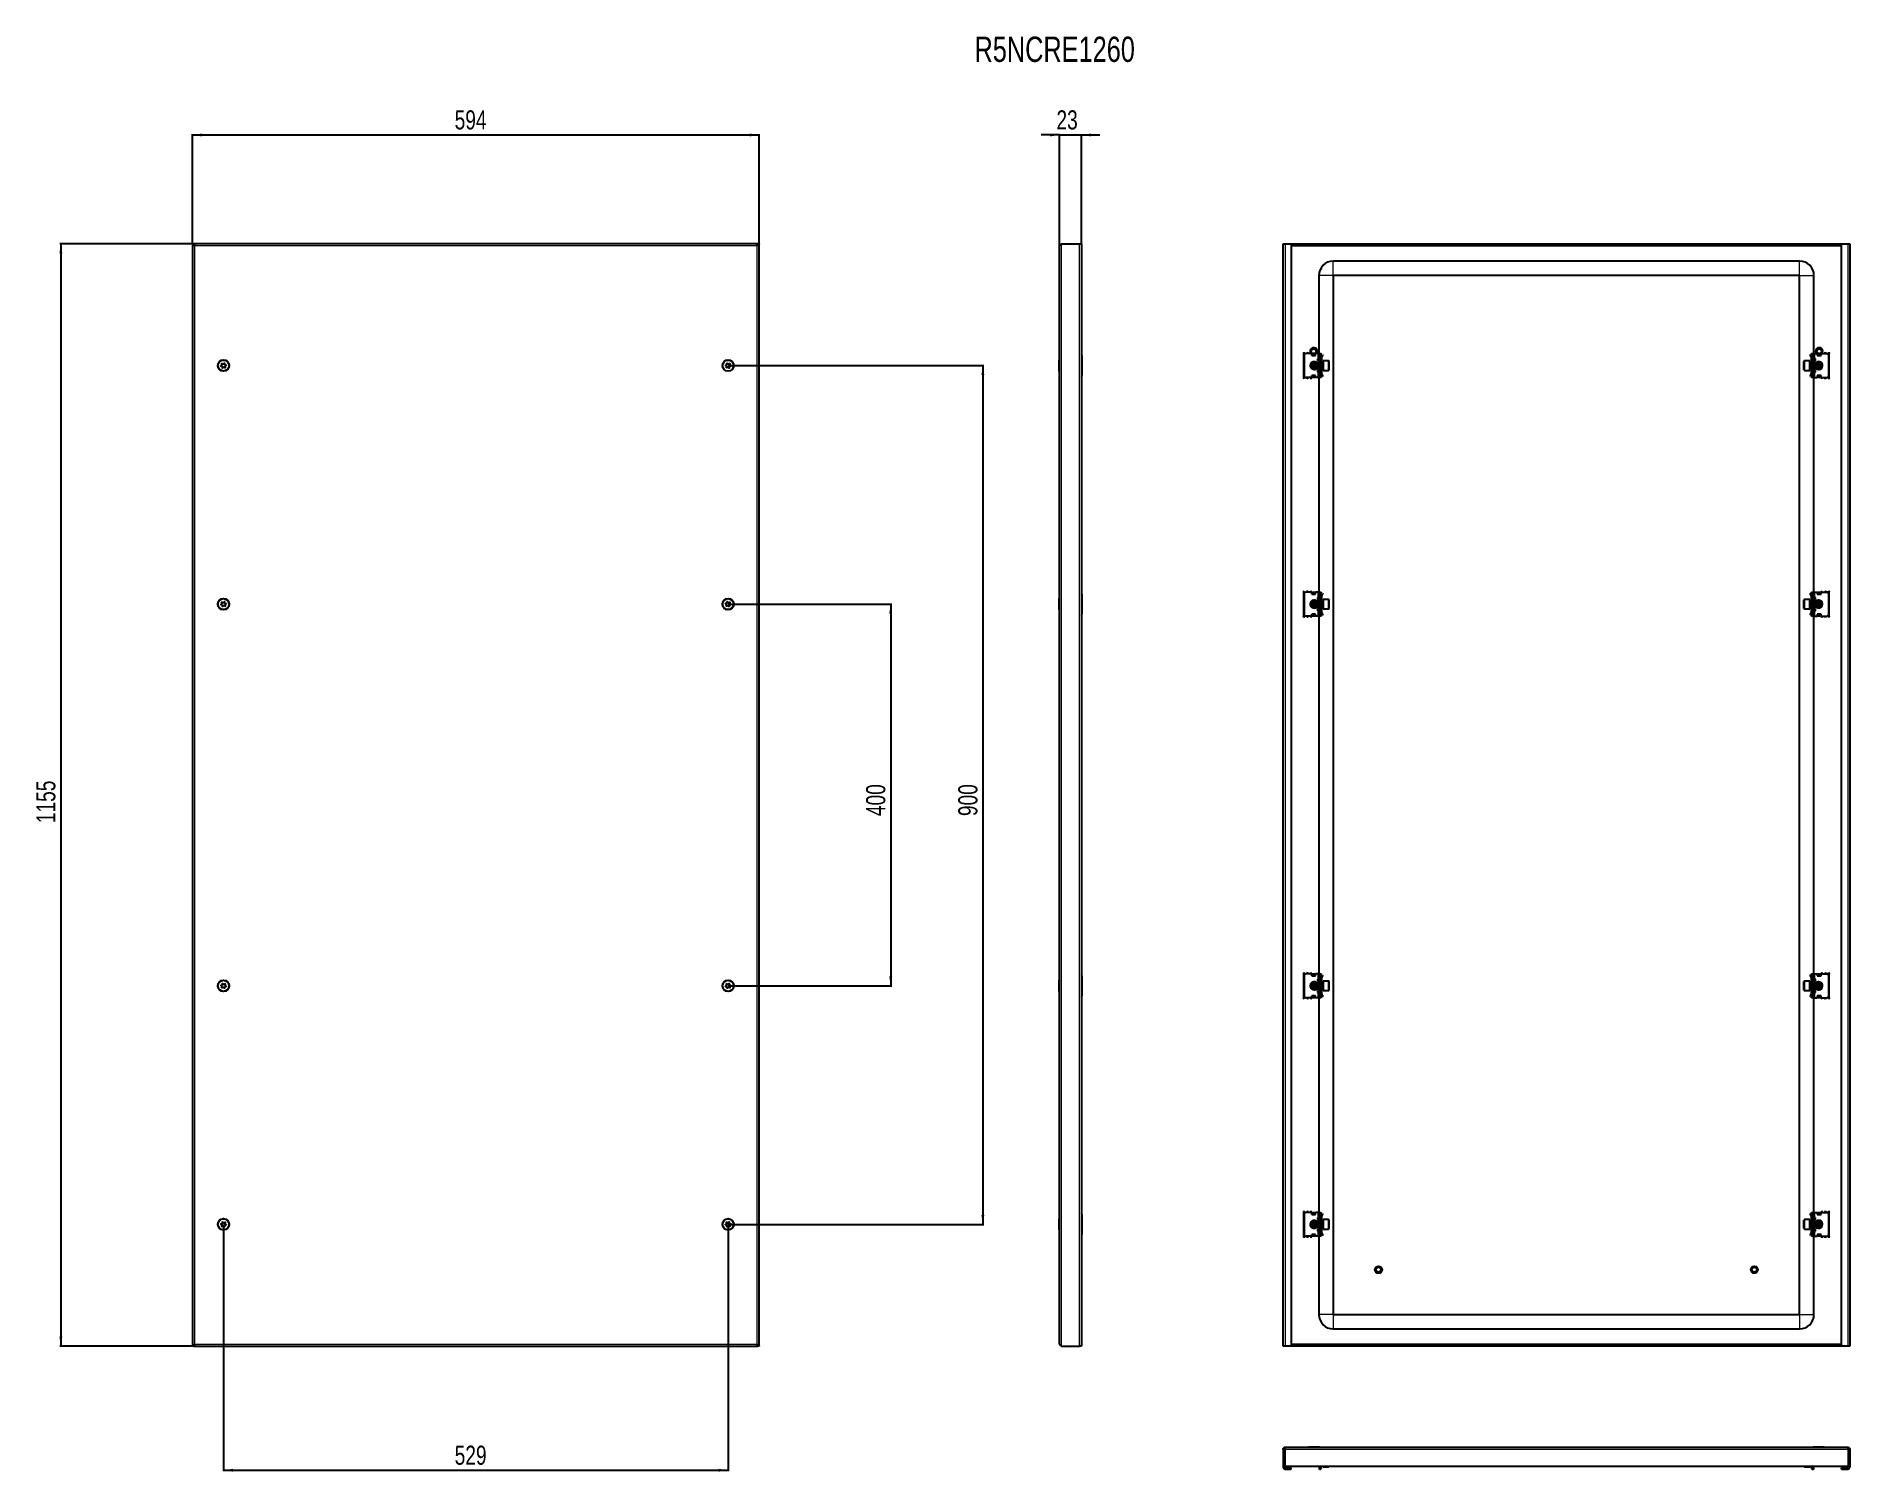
# Model space of a CAD drawing. Header units: millimetres. Extents: x -305 to 1596, y -437 to 1067.
import ezdxf

# ---------------------------------------------------------------- set-up
doc = ezdxf.new("R2010")
doc.units = ezdxf.units.MM
doc.layers.add('FORMAT', color=7, linetype='Continuous')
doc.styles.add('SLDTEXTSTYLE0', font='TXT', dxfattribs={"width": 0.75})
doc.dimstyles.new('SLDDIMSTYLE0', dxfattribs={"dimtxt": 20, "dimasz": 10, "dimexe": 0, "dimexo": 0.0625, "dimgap": 5, "dimtad": 2, "dimdec": 1, "dimrnd": 1e-09, "dimzin": 12, "dimdsep": 46, "dimtxsty": 'SLDTEXTSTYLE0', "dimsah": 1, "dimcen": 0.09, "dimadec": 0, "dimazin": 3, "dimtfac": 1, "dimtmove": 0, "dimatfit": 0, "dimfxl": 0, "dimfrac": 2, "dimtolj": 1, "dimtzin": 12, "dimarcsym": 0})
doc.dimstyles.new('SLDDIMSTYLE1', dxfattribs={"dimtxt": 20, "dimasz": 10, "dimexe": 0, "dimexo": 0.0625, "dimgap": 5, "dimtad": 2, "dimdec": 1, "dimrnd": 1e-09, "dimzin": 12, "dimdsep": 46, "dimtxsty": 'SLDTEXTSTYLE0', "dimsah": 1, "dimcen": 0.09, "dimadec": 0, "dimazin": 3, "dimtfac": 1, "dimtofl": 0, "dimtmove": 0, "dimatfit": 3, "dimfxl": 0, "dimfrac": 2, "dimtolj": 1, "dimtzin": 12, "dimarcsym": 0})

msp = doc.modelspace()

# ---------------------------------------------------------------- texts
at = {"layer": 'FORMAT', "insert": (678.49, 1066.43), "char_height": 26.458, "attachment_point": 1, "style": 'SLDTEXTSTYLE0'}
msp.add_mtext('R5NCRE1260', dxfattribs=at)

# ---------------------------------------------------------------- blocks, each defined once
blk = doc.blocks.new('_D')
at = {"layer": 'FORMAT'}
for p, q in [((767.7, 963.4), (748.4, 963.4)), ((767.7, 847.1), (767.7, 964.4)), ((767.7, 963.4), (790.7, 963.4)), ((790.7, 849.2), (790.7, 964.4)), ((790.7, 963.4), (809.9, 963.4))]:
    blk.add_line(p, q, dxfattribs=at)
for points in [[(767.7, 963.4), (757.7, 964.9), (757.7, 961.9)], [(790.7, 963.4), (800.7, 961.9), (800.7, 964.9)]]:
    blk.add_solid(points, dxfattribs=at)
at = {"layer": 'FORMAT', "insert": (764.4, 989.2), "char_height": 20, "attachment_point": 1, "style": 'SLDTEXTSTYLE0'}
blk.add_mtext('23', dxfattribs=at)
blk = doc.blocks.new('_D_1')
at = {"layer": 'FORMAT'}
for p, q in [((-141.3, 849.2), (-280.3, 849.2)), ((-279.3, 849.2), (-279.3, -305.8)), ((-141.3, -305.8), (-280.3, -305.8))]:
    blk.add_line(p, q, dxfattribs=at)
for points in [[(-279.3, 849.2), (-280.9, 839.2), (-277.8, 839.2)], [(-279.3, -305.8), (-277.8, -295.8), (-280.9, -295.8)]]:
    blk.add_solid(points, dxfattribs=at)
at = {"layer": 'FORMAT', "insert": (-305.1, 242.2), "char_height": 20, "attachment_point": 1, "rotation": 90, "style": 'SLDTEXTSTYLE0'}
blk.add_mtext('1155', dxfattribs=at)
blk = doc.blocks.new('_D_2')
at = {"layer": 'FORMAT'}
for p, q in [((-141.3, 849.2), (-141.3, 964.4)), ((-141.3, 963.4), (452.7, 963.4)), ((452.7, 849.2), (452.7, 964.4))]:
    blk.add_line(p, q, dxfattribs=at)
for points in [[(-141.3, 963.4), (-131.3, 961.9), (-131.3, 964.9)], [(452.7, 963.4), (442.7, 964.9), (442.7, 961.9)]]:
    blk.add_solid(points, dxfattribs=at)
at = {"layer": 'FORMAT', "insert": (133.5, 989.2), "char_height": 20, "attachment_point": 1, "style": 'SLDTEXTSTYLE0'}
blk.add_mtext('594', dxfattribs=at)
blk = doc.blocks.new('_D_3')
at = {"layer": 'FORMAT'}
for p, q in [((420.2, 721.7), (688.3, 721.7)), ((687.3, 721.7), (687.3, -178.3)), ((420.2, -178.3), (688.3, -178.3))]:
    blk.add_line(p, q, dxfattribs=at)
for points in [[(687.3, 721.7), (685.7, 711.7), (688.8, 711.7)], [(687.3, -178.3), (688.8, -168.3), (685.7, -168.3)]]:
    blk.add_solid(points, dxfattribs=at)
at = {"layer": 'FORMAT', "insert": (661.5, 249.6), "char_height": 20, "attachment_point": 1, "rotation": 90, "style": 'SLDTEXTSTYLE0'}
blk.add_mtext('900', dxfattribs=at)
blk = doc.blocks.new('_D_4')
at = {"layer": 'FORMAT'}
for p, q in [((-108.8, -178.3), (-108.8, -436.9)), ((420.2, -178.3), (420.2, -436.9)), ((-108.8, -435.9), (420.2, -435.9))]:
    blk.add_line(p, q, dxfattribs=at)
for points in [[(-108.8, -435.9), (-98.8, -437.5), (-98.8, -434.4)], [(420.2, -435.9), (410.2, -434.4), (410.2, -437.5)]]:
    blk.add_solid(points, dxfattribs=at)
at = {"layer": 'FORMAT', "insert": (133.5, -410.2), "char_height": 20, "attachment_point": 1, "style": 'SLDTEXTSTYLE0'}
blk.add_mtext('529', dxfattribs=at)
blk = doc.blocks.new('_D_5')
at = {"layer": 'FORMAT'}
for p, q in [((420.2, 471.7), (591.7, 471.7)), ((590.7, 471.7), (590.7, 71.7)), ((420.2, 71.7), (591.7, 71.7))]:
    blk.add_line(p, q, dxfattribs=at)
for points in [[(590.7, 471.7), (589.1, 461.7), (592.2, 461.7)], [(590.7, 71.7), (592.2, 81.7), (589.1, 81.7)]]:
    blk.add_solid(points, dxfattribs=at)
at = {"layer": 'FORMAT', "insert": (564.9, 249.6), "char_height": 20, "attachment_point": 1, "rotation": 90, "style": 'SLDTEXTSTYLE0'}
blk.add_mtext('400', dxfattribs=at)

# ---------------------------------------------------------------- dimensions: what is measured, and where the dimension line sits
at = {"layer": 'FORMAT'}
for base, p1, p2, angle, picture, middle in [((452.67, 963.4), (-141.33, 849.23), (452.67, 849.23), 0, '_D_2', (155.67, 963.4)), ((-279.33, -305.77), (-141.33, 849.23), (-141.33, -305.77), 90, '_D_1', (-279.33, 271.73)), ((687.25, -178.27), (420.17, 721.73), (420.17, -178.27), 90, '_D_3', (687.25, 271.73)), ((590.68, 71.73), (420.17, 471.73), (420.17, 71.73), 90, '_D_5', (590.68, 271.73))]:
    dim = msp.add_linear_dim(base=base, p1=p1, p2=p2, angle=angle, dimstyle='SLDDIMSTYLE1', dxfattribs=at)
    dim.commit()
    dim.dimension.update_dxf_attribs({"geometry": picture, "text_midpoint": middle, "dimtype": 160})
for base, p1, p2, dimstyle, picture, middle in [((790.65, 963.4), (767.65, 847.13), (790.65, 849.23), 'SLDDIMSTYLE0', '_D', (779.15, 963.4)), ((420.17, -435.94), (-108.83, -178.27), (420.17, -178.27), 'SLDDIMSTYLE1', '_D_4', (155.67, -435.94))]:
    dim = msp.add_linear_dim(base=base, p1=p1, p2=p2, dimstyle=dimstyle, dxfattribs=at)
    dim.commit()
    dim.dimension.update_dxf_attribs({"geometry": picture, "text_midpoint": middle, "dimtype": 160})

# ---------------------------------------------------------------- linework, layer by layer
at = {"color": 7, "linetype": 'Continuous', "lineweight": 25}
for p, q in [((-141.33, 849.23), (-141.33, -305.77)), ((-141.33, 849.23), (-139.83, 849.23)), ((-139.63, 849.23), (-139.83, 849.23)), ((-139.63, 848.12), (-139.63, 849.23)), ((450.97, 849.23), (-139.63, 849.23)), ((450.97, 848.11), (450.97, 849.23)), ((451.17, 849.23), (450.98, 849.23)), ((451.17, 849.23), (452.67, 849.23)), ((452.67, -305.77), (452.67, 849.23)), ((767.65, -303.67), (767.65, 847.13)), ((769.75, 849.23), (788.55, 849.23)), ((788.55, 849.23), (790.65, 849.23)), ((790.65, 849.23), (790.65, -305.77)), ((1002.03, 849.23), (1004.13, 849.23)), ((1002.03, -305.77), (1002.03, 849.23)), ((1004.13, 849.23), (1010.53, 849.23)), ((1010.53, 849.23), (1010.53, -305.77)), ((1010.53, 849.23), (1587.53, 849.23)), ((1010.53, 847.73), (1587.53, 847.73)), ((1587.53, -305.77), (1587.53, 849.23)), ((1587.53, 849.23), (1593.93, 849.23)), ((1593.93, 849.23), (1596.03, 849.23)), ((1596.03, 849.23), (1596.03, -305.77)), ((1543.53, 831.23), (1054.53, 831.23)), ((1039.53, 816.23), (1039.53, 734.23)), ((1054.53, 816.23), (1054.53, -272.77)), ((1543.53, 816.23), (1054.53, 816.23)), ((1543.53, -272.77), (1543.53, 816.23)), ((1558.53, 734.23), (1558.53, 816.23)), ((767.65, 727.51), (767.35, 727.51)), ((767.35, 715.94), (767.35, 727.51)), ((791.15, 732.23), (791.15, 711.23)), ((1023.53, 734.48), (1023.53, 708.98)), ((1024.03, 732.23), (1024.03, 711.23)), ((1032.03, 734.23), (1026.03, 734.23)), ((1032.03, 734.23), (1032.03, 732.23)), ((1032.23, 733.44), (1032.03, 733.56)), ((1032.03, 732.23), (1036.03, 732.23)), ((1032.23, 732.23), (1032.23, 733.44)), ((1032.28, 733.85), (1032.61, 734.09)), ((1032.78, 733.85), (1032.28, 733.5)), ((1032.28, 733.5), (1032.28, 733.85)), ((1032.28, 732.58), (1032.28, 733.5)), ((1032.28, 732.23), (1032.28, 732.58)), ((1032.78, 734), (1032.78, 733.85)), ((1032.78, 733.85), (1033.19, 733.85)), ((1034.58, 724.73), (1034.03, 724.17)), ((1034.03, 724.17), (1034.03, 719.28)), ((1034.64, 724.73), (1034.58, 724.73)), ((1034.58, 724.73), (1034.58, 718.73)), ((1035.03, 724.17), (1034.64, 724.73)), ((1034.64, 724.73), (1034.64, 720.58)), ((1034.87, 733.85), (1035.28, 733.85)), ((1035.42, 724.73), (1035.03, 724.17)), ((1035.03, 724.17), (1035.03, 720.8)), ((1035.28, 733.85), (1035.28, 734)), ((1035.78, 733.5), (1035.28, 733.85)), ((1035.64, 724.73), (1035.42, 724.73)), ((1035.42, 724.73), (1035.42, 720.58)), ((1035.45, 734.09), (1035.78, 733.85)), ((1036.03, 724.17), (1035.64, 724.73)), ((1035.64, 724.73), (1035.64, 720.58)), ((1035.78, 733.85), (1035.78, 733.5)), ((1036.03, 733.56), (1035.78, 733.41)), ((1035.78, 733.5), (1035.78, 732.58)), ((1035.78, 732.58), (1035.78, 732.23)), ((1035.86, 724.42), (1036.11, 724.28)), ((1036.03, 732.23), (1036.03, 734.23)), ((1038.53, 734.23), (1036.03, 734.23)), ((1036.42, 724.73), (1036.03, 724.17)), ((1036.03, 724.17), (1036.03, 720.8)), ((1036.64, 724.73), (1036.42, 724.73)), ((1036.42, 724.73), (1036.42, 720.58)), ((1037.03, 724.17), (1036.64, 724.73)), ((1036.64, 724.73), (1036.64, 720.58)), ((1037.42, 724.73), (1037.03, 724.17)), ((1037.03, 724.17), (1037.03, 720.8)), ((1037.64, 724.73), (1037.42, 724.73)), ((1037.42, 724.73), (1037.42, 720.58)), ((1038.03, 724.17), (1037.64, 724.73)), ((1037.64, 724.73), (1037.64, 720.58)), ((1038.03, 728.73), (1038.03, 726.73)), ((1038.53, 728.73), (1038.03, 728.73)), ((1038.03, 726.98), (1039.03, 726.98)), ((1038.03, 726.73), (1039.71, 725.76)), ((1039.53, 725.73), (1038.03, 725.73)), ((1038.03, 725.73), (1038.03, 717.73)), ((1040.03, 734.23), (1038.53, 734.23)), ((1040.03, 728.73), (1038.53, 728.73)), ((1039.03, 726.98), (1039.53, 726.98)), ((1039.53, 726.98), (1039.53, 725.86)), ((1040.03, 734.23), (1042.03, 734.23)), ((1040.03, 732.23), (1040.03, 734.23)), ((1040.03, 732.23), (1040.03, 711.23)), ((1041.03, 711.23), (1041.03, 732.23)), ((1042.03, 734.23), (1042.03, 733.96)), ((1042.03, 733.96), (1042.03, 709.5)), ((1042.03, 733.14), (1042.24, 732.94)), ((1042.53, 730.48), (1042.03, 730.48)), ((1042.53, 726.98), (1042.03, 726.98)), ((1042.42, 724.73), (1042.03, 724.17)), ((1042.64, 724.73), (1042.42, 724.73)), ((1042.42, 724.73), (1042.42, 720.58)), ((1042.53, 732.23), (1042.53, 731.77)), ((1042.53, 726.98), (1042.53, 730.48)), ((1042.53, 724.73), (1042.53, 726.98)), ((1042.62, 731.89), (1043.59, 732.87)), ((1042.97, 731.54), (1042.62, 731.89)), ((1043.03, 724.17), (1042.64, 724.73)), ((1042.64, 724.73), (1042.64, 720.58)), ((1042.97, 731.54), (1043.94, 732.51)), ((1043.42, 724.73), (1043.03, 724.17)), ((1043.03, 724.17), (1043.03, 720.8)), ((1043.78, 724.73), (1043.42, 724.73)), ((1043.42, 724.73), (1043.42, 720.58)), ((1043.59, 732.87), (1043.94, 732.51)), ((1049.43, 726.73), (1044.03, 726.73)), ((1044.03, 726.73), (1044.03, 716.73)), ((1050.03, 726.13), (1050.03, 717.33)), ((1548.03, 725.8), (1548.03, 726.13)), ((1548.03, 717.33), (1548.03, 725.8)), ((1554.03, 726.73), (1548.63, 726.73)), ((1554.03, 726.35), (1554.03, 726.73)), ((1554.03, 716.73), (1554.03, 726.35)), ((1554.47, 732.87), (1554.12, 732.51)), ((1555.09, 731.54), (1554.12, 732.51)), ((1554.64, 724.73), (1554.28, 724.73)), ((1555.44, 731.89), (1554.47, 732.87)), ((1555.03, 724.17), (1554.64, 724.73)), ((1554.64, 720.58), (1554.64, 724.73)), ((1555.42, 724.73), (1555.03, 724.17)), ((1555.03, 720.8), (1555.03, 724.17)), ((1555.09, 731.54), (1555.44, 731.89)), ((1555.64, 724.73), (1555.42, 724.73)), ((1555.42, 720.58), (1555.42, 724.73)), ((1555.53, 732.23), (1555.53, 731.84)), ((1555.53, 730.48), (1556.03, 730.48)), ((1555.53, 730.48), (1555.53, 726.98)), ((1556.03, 726.98), (1555.53, 726.98)), ((1555.53, 726.98), (1555.53, 724.73)), ((1556.03, 724.17), (1555.64, 724.73)), ((1555.64, 720.58), (1555.64, 724.73)), ((1555.82, 732.94), (1556.03, 733.14)), ((1556.03, 734.23), (1558.03, 734.23)), ((1556.03, 733.96), (1556.03, 734.23)), ((1556.03, 709.5), (1556.03, 733.96)), ((1557.03, 732.23), (1557.03, 711.23)), ((1558.03, 734.23), (1558.03, 732.23)), ((1558.03, 734.23), (1559.53, 734.23)), ((1558.03, 711.23), (1558.03, 732.23)), ((1559.53, 728.73), (1558.03, 728.73)), ((1558.35, 725.76), (1560.03, 726.73)), ((1558.53, 725.86), (1558.53, 726.98)), ((1558.53, 726.98), (1559.03, 726.98)), ((1560.03, 725.73), (1558.53, 725.73)), ((1559.03, 726.98), (1560.03, 726.98)), ((1559.53, 734.23), (1562.03, 734.23)), ((1560.03, 728.73), (1559.53, 728.73)), ((1560.03, 726.73), (1560.03, 728.73)), ((1560.03, 717.73), (1560.03, 725.73)), ((1560.42, 724.73), (1560.03, 724.17)), ((1560.64, 724.73), (1560.42, 724.73)), ((1560.42, 720.58), (1560.42, 724.73)), ((1561.03, 724.17), (1560.64, 724.73)), ((1560.64, 720.58), (1560.64, 724.73)), ((1561.42, 724.73), (1561.03, 724.17)), ((1561.03, 720.8), (1561.03, 724.17)), ((1561.64, 724.73), (1561.42, 724.73)), ((1561.42, 720.58), (1561.42, 724.73)), ((1562.03, 724.17), (1561.64, 724.73)), ((1561.64, 720.58), (1561.64, 724.73)), ((1561.95, 724.28), (1562.2, 724.42)), ((1562.03, 734.23), (1562.03, 732.23)), ((1562.28, 733.41), (1562.03, 733.56)), ((1562.03, 732.23), (1566.03, 732.23)), ((1562.42, 724.73), (1562.03, 724.17)), ((1562.03, 720.8), (1562.03, 724.17)), ((1562.28, 733.85), (1562.61, 734.09)), ((1562.78, 733.85), (1562.28, 733.5)), ((1562.28, 733.5), (1562.28, 733.85)), ((1562.28, 732.58), (1562.28, 733.5)), ((1562.28, 732.23), (1562.28, 732.58)), ((1562.64, 724.73), (1562.42, 724.73)), ((1562.42, 720.58), (1562.42, 724.73)), ((1563.03, 724.17), (1562.64, 724.73)), ((1562.64, 720.58), (1562.64, 724.73)), ((1562.78, 734), (1562.78, 733.85)), ((1562.78, 733.85), (1563.19, 733.85)), ((1563.42, 724.73), (1563.03, 724.17)), ((1563.03, 720.8), (1563.03, 724.17)), ((1563.48, 724.73), (1563.42, 724.73)), ((1563.42, 720.58), (1563.42, 724.73)), ((1564.03, 724.17), (1563.48, 724.73)), ((1563.48, 724.5), (1563.48, 724.73)), ((1563.48, 718.73), (1563.48, 724.5)), ((1564.03, 723.99), (1564.03, 724.17)), ((1564.03, 719.28), (1564.03, 723.99)), ((1564.87, 733.85), (1565.28, 733.85)), ((1565.28, 733.85), (1565.28, 734)), ((1565.78, 733.5), (1565.28, 733.85)), ((1565.45, 734.09), (1565.78, 733.85)), ((1565.78, 733.85), (1565.78, 733.5)), ((1565.78, 733.5), (1565.78, 732.58)), ((1565.78, 732.58), (1565.78, 732.23)), ((1566.03, 733.56), (1565.83, 733.44)), ((1565.83, 733.44), (1565.83, 732.23)), ((1566.03, 732.23), (1566.03, 734.23)), ((1566.03, 734.23), (1572.03, 734.23)), ((1574.03, 711.23), (1574.03, 732.23)), ((1574.53, 708.98), (1574.53, 734.48)), ((767.35, 715.94), (767.65, 715.94)), ((1032.03, 709.23), (1026.03, 709.23)), ((1031.53, 709.23), (1031.53, 708.98)), ((1036.03, 711.23), (1032.03, 711.23)), ((1032.03, 711.23), (1032.03, 709.23)), ((1032.03, 709.35), (1032.23, 709.35)), ((1032.23, 709.35), (1032.23, 711.23)), ((1032.28, 710.88), (1032.28, 711.23)), ((1032.28, 709.96), (1032.28, 710.88)), ((1032.28, 709.96), (1032.78, 709.61)), ((1032.28, 709.61), (1032.28, 709.96)), ((1032.78, 709.25), (1032.28, 709.61)), ((1035.28, 709.61), (1032.78, 709.61)), ((1032.78, 709.61), (1032.78, 709.25)), ((1035.28, 709.25), (1032.78, 709.25)), ((1033.51, 719.17), (1034.34, 718.98)), ((1034.03, 719.28), (1034.58, 718.73)), ((1034.58, 718.73), (1034.64, 718.73)), ((1034.64, 720.58), (1034.64, 718.73)), ((1034.64, 718.73), (1035.03, 719.28)), ((1034.82, 718.99), (1035.19, 719.05)), ((1035.03, 720.8), (1035.03, 719.28)), ((1035.03, 719.28), (1035.42, 718.73)), ((1035.28, 709.61), (1035.78, 709.96)), ((1035.28, 709.25), (1035.28, 709.61)), ((1035.78, 709.61), (1035.28, 709.25)), ((1035.42, 720.58), (1035.42, 718.73)), ((1035.42, 718.73), (1035.64, 718.73)), ((1035.64, 720.58), (1035.64, 718.73)), ((1035.64, 718.73), (1036.03, 719.28)), ((1035.78, 711.23), (1035.78, 710.88)), ((1035.78, 710.88), (1035.78, 709.96)), ((1035.78, 709.96), (1035.78, 709.61)), ((1036.11, 719.18), (1035.86, 719.04)), ((1036.03, 720.8), (1036.03, 719.28)), ((1036.03, 719.28), (1036.42, 718.73)), ((1036.03, 709.23), (1036.03, 711.23)), ((1038.53, 709.23), (1036.03, 709.23)), ((1036.42, 720.58), (1036.42, 718.73)), ((1036.42, 718.73), (1036.64, 718.73)), ((1036.64, 720.58), (1036.64, 718.73)), ((1036.64, 718.73), (1037.03, 719.28)), ((1037.03, 720.8), (1037.03, 719.28)), ((1037.03, 719.28), (1037.42, 718.73)), ((1037.42, 720.58), (1037.42, 718.73)), ((1037.42, 718.73), (1037.64, 718.73)), ((1037.64, 720.58), (1037.64, 718.73)), ((1037.64, 718.73), (1038.03, 719.28)), ((1038.03, 717.73), (1039.53, 717.73)), ((1039.71, 717.7), (1038.03, 716.73)), ((1038.03, 716.73), (1038.03, 714.73)), ((1039.03, 716.48), (1038.03, 716.48)), ((1038.03, 714.73), (1038.53, 714.73)), ((1038.53, 714.73), (1040.03, 714.73)), ((1040.03, 709.23), (1038.53, 709.23)), ((1039.53, 716.48), (1039.03, 716.48)), ((1039.53, 717.6), (1039.53, 716.48)), ((1039.53, 709.23), (1039.53, 484.23)), ((1040.03, 709.23), (1040.03, 711.23)), ((1042.03, 709.23), (1040.03, 709.23)), ((1042.03, 719.28), (1042.42, 718.73)), ((1042.03, 716.48), (1042.53, 716.48)), ((1042.53, 712.98), (1042.03, 712.98)), ((1042.24, 710.52), (1042.03, 710.32)), ((1042.03, 709.5), (1042.03, 709.23)), ((1042.42, 720.58), (1042.42, 718.73)), ((1042.42, 718.73), (1042.64, 718.73)), ((1042.53, 716.48), (1042.53, 718.73)), ((1042.53, 712.98), (1042.53, 716.48)), ((1042.53, 711.23), (1042.53, 711.62)), ((1042.97, 711.92), (1042.62, 711.57)), ((1042.62, 711.57), (1043.59, 710.59)), ((1042.64, 720.58), (1042.64, 718.73)), ((1042.64, 718.73), (1043.03, 719.28)), ((1042.97, 711.92), (1043.94, 710.94)), ((1043.03, 720.8), (1043.03, 719.28)), ((1043.03, 719.28), (1043.42, 718.73)), ((1043.42, 720.58), (1043.42, 718.73)), ((1043.42, 718.73), (1043.78, 718.73)), ((1043.59, 710.59), (1043.94, 710.94)), ((1044.03, 716.73), (1049.43, 716.73)), ((1548.63, 716.73), (1554.03, 716.73)), ((1555.09, 711.92), (1554.12, 710.94)), ((1554.47, 710.59), (1554.12, 710.94)), ((1554.28, 718.73), (1554.64, 718.73)), ((1555.44, 711.57), (1554.47, 710.59)), ((1554.64, 718.73), (1554.64, 720.58)), ((1554.64, 718.73), (1555.03, 719.28)), ((1555.03, 719.28), (1555.03, 720.8)), ((1555.03, 719.28), (1555.42, 718.73)), ((1555.09, 711.92), (1555.44, 711.57)), ((1555.42, 718.73), (1555.42, 720.58)), ((1555.42, 718.73), (1555.64, 718.73)), ((1555.53, 718.73), (1555.53, 716.48)), ((1555.53, 716.48), (1555.53, 712.98)), ((1555.53, 716.48), (1556.03, 716.48)), ((1555.53, 712.98), (1556.03, 712.98)), ((1555.53, 711.23), (1555.53, 711.69)), ((1555.64, 718.73), (1555.64, 720.58)), ((1555.64, 718.73), (1556.03, 719.28)), ((1556.03, 710.32), (1555.82, 710.52)), ((1556.03, 709.23), (1556.03, 709.5)), ((1558.03, 709.23), (1556.03, 709.23)), ((1558.03, 714.73), (1559.53, 714.73)), ((1558.03, 711.23), (1558.03, 709.23)), ((1558.03, 709.23), (1559.53, 709.23)), ((1560.03, 716.73), (1558.35, 717.7)), ((1558.53, 717.73), (1560.03, 717.73)), ((1558.53, 716.48), (1558.53, 717.6)), ((1559.03, 716.48), (1558.53, 716.48)), ((1558.53, 484.23), (1558.53, 709.23)), ((1560.03, 716.48), (1559.03, 716.48)), ((1559.53, 714.73), (1560.03, 714.73)), ((1559.53, 709.23), (1562.03, 709.23)), ((1560.03, 719.28), (1560.42, 718.73)), ((1560.03, 714.73), (1560.03, 716.73)), ((1560.42, 718.73), (1560.42, 720.58)), ((1560.42, 718.73), (1560.64, 718.73)), ((1560.64, 718.73), (1560.64, 720.58)), ((1560.64, 718.73), (1561.03, 719.28)), ((1561.03, 719.28), (1561.03, 720.8)), ((1561.03, 719.28), (1561.42, 718.73)), ((1561.42, 718.73), (1561.42, 720.58)), ((1561.42, 718.73), (1561.64, 718.73)), ((1561.64, 718.73), (1561.64, 720.58)), ((1561.64, 718.73), (1562.03, 719.28)), ((1562.2, 719.04), (1561.95, 719.18)), ((1562.03, 719.28), (1562.03, 720.8)), ((1562.03, 719.28), (1562.42, 718.73)), ((1566.03, 711.23), (1562.03, 711.23)), ((1562.03, 711.23), (1562.03, 709.23)), ((1562.28, 710.88), (1562.28, 711.23)), ((1562.28, 709.96), (1562.28, 710.88)), ((1562.28, 709.96), (1562.78, 709.61)), ((1562.28, 709.61), (1562.28, 709.96)), ((1562.78, 709.25), (1562.28, 709.61)), ((1562.42, 718.73), (1562.42, 720.58)), ((1562.42, 718.73), (1562.64, 718.73)), ((1562.64, 718.73), (1562.64, 720.58)), ((1562.64, 718.73), (1563.03, 719.28)), ((1565.28, 709.61), (1562.78, 709.61)), ((1562.78, 709.61), (1562.78, 709.25)), ((1565.28, 709.25), (1562.78, 709.25)), ((1562.87, 719.05), (1563.24, 718.99)), ((1563.03, 719.28), (1563.03, 720.8)), ((1563.03, 719.28), (1563.42, 718.73)), ((1563.42, 718.73), (1563.42, 720.58)), ((1563.42, 718.73), (1563.48, 718.73)), ((1563.48, 718.73), (1564.03, 719.28)), ((1563.72, 718.98), (1564.55, 719.17)), ((1565.28, 709.61), (1565.78, 709.96)), ((1565.28, 709.25), (1565.28, 709.61)), ((1565.78, 709.61), (1565.28, 709.25)), ((1565.78, 711.23), (1565.78, 710.88)), ((1565.78, 710.88), (1565.78, 709.96)), ((1565.78, 709.96), (1565.78, 709.61)), ((1565.83, 711.23), (1565.83, 709.35)), ((1565.83, 709.35), (1566.03, 709.35)), ((1566.03, 709.23), (1566.03, 711.23)), ((1566.03, 709.23), (1572.03, 709.23)), ((1566.53, 708.98), (1566.53, 709.23)), ((767.65, 477.51), (767.35, 477.51)), ((767.35, 465.94), (767.35, 477.51)), ((791.15, 482.23), (791.15, 461.23)), ((1023.53, 484.48), (1023.53, 458.98)), ((1024.03, 482.23), (1024.03, 461.23)), ((1032.03, 484.23), (1026.03, 484.23)), ((1031.53, 484.48), (1031.53, 484.23)), ((1032.03, 484.23), (1032.03, 482.23)), ((1032.23, 484.11), (1032.03, 484.11)), ((1032.03, 482.23), (1036.03, 482.23)), ((1032.23, 482.23), (1032.23, 484.11)), ((1032.28, 483.85), (1032.78, 484.2)), ((1032.78, 483.85), (1032.28, 483.5)), ((1032.28, 483.5), (1032.28, 483.85)), ((1032.28, 482.58), (1032.28, 483.5)), ((1032.28, 482.23), (1032.28, 482.58)), ((1032.78, 484.2), (1032.78, 483.85)), ((1032.78, 484.2), (1035.28, 484.2)), ((1032.78, 483.85), (1035.28, 483.85)), ((1035.28, 483.85), (1035.28, 484.2)), ((1035.28, 484.2), (1035.78, 483.85)), ((1035.78, 483.5), (1035.28, 483.85)), ((1035.78, 483.85), (1035.78, 483.5)), ((1035.78, 483.5), (1035.78, 482.58)), ((1035.78, 482.58), (1035.78, 482.23)), ((1038.53, 484.23), (1036.03, 484.23)), ((1036.03, 482.23), (1036.03, 484.23)), ((1038.03, 478.73), (1038.03, 476.73)), ((1038.53, 478.73), (1038.03, 478.73)), ((1038.03, 476.98), (1039.03, 476.98)), ((1038.03, 476.73), (1039.71, 475.76)), ((1039.53, 475.73), (1038.03, 475.73)), ((1038.03, 475.73), (1038.03, 467.73)), ((1040.03, 484.23), (1038.53, 484.23)), ((1040.03, 478.73), (1038.53, 478.73)), ((1039.03, 476.98), (1039.53, 476.98)), ((1039.53, 476.98), (1039.53, 475.86)), ((1040.03, 482.23), (1040.03, 484.23)), ((1040.03, 484.23), (1042.03, 484.23)), ((1040.03, 482.23), (1040.03, 461.23)), ((1041.03, 461.23), (1041.03, 482.23)), ((1042.03, 484.23), (1042.03, 483.96)), ((1042.03, 483.96), (1042.03, 459.5)), ((1042.03, 483.14), (1042.24, 482.94)), ((1042.53, 480.48), (1042.03, 480.48)), ((1042.53, 476.98), (1042.03, 476.98)), ((1042.53, 482.23), (1042.53, 481.77)), ((1042.53, 476.98), (1042.53, 480.48)), ((1042.53, 474.73), (1042.53, 476.98)), ((1042.62, 481.89), (1043.59, 482.87)), ((1042.97, 481.54), (1042.62, 481.89)), ((1042.97, 481.54), (1043.94, 482.51)), ((1043.59, 482.87), (1043.94, 482.51)), ((1049.43, 476.73), (1044.03, 476.73)), ((1044.03, 476.73), (1044.03, 466.73)), ((1050.03, 476.13), (1050.03, 467.33)), ((1548.03, 475.8), (1548.03, 476.13)), ((1548.03, 467.33), (1548.03, 475.8)), ((1554.03, 476.73), (1548.63, 476.73)), ((1554.03, 476.35), (1554.03, 476.73)), ((1554.03, 466.73), (1554.03, 476.35)), ((1554.47, 482.87), (1554.12, 482.51)), ((1555.09, 481.54), (1554.12, 482.51)), ((1555.44, 481.89), (1554.47, 482.87)), ((1555.09, 481.54), (1555.44, 481.89)), ((1555.53, 482.23), (1555.53, 481.84)), ((1555.53, 480.48), (1556.03, 480.48)), ((1555.53, 480.48), (1555.53, 476.98)), ((1556.03, 476.98), (1555.53, 476.98)), ((1555.53, 476.98), (1555.53, 474.73)), ((1555.82, 482.94), (1556.03, 483.14)), ((1556.03, 484.23), (1558.03, 484.23)), ((1556.03, 483.96), (1556.03, 484.23)), ((1556.03, 459.5), (1556.03, 483.96)), ((1557.03, 482.23), (1557.03, 461.23)), ((1558.03, 484.23), (1558.03, 482.23)), ((1558.03, 484.23), (1559.53, 484.23)), ((1558.03, 461.23), (1558.03, 482.23)), ((1559.53, 478.73), (1558.03, 478.73)), ((1558.35, 475.76), (1560.03, 476.73)), ((1558.53, 475.86), (1558.53, 476.98)), ((1558.53, 476.98), (1559.03, 476.98)), ((1560.03, 475.73), (1558.53, 475.73)), ((1559.03, 476.98), (1560.03, 476.98)), ((1559.53, 484.23), (1562.03, 484.23)), ((1560.03, 478.73), (1559.53, 478.73)), ((1560.03, 476.73), (1560.03, 478.73)), ((1560.03, 467.73), (1560.03, 475.73)), ((1562.03, 484.23), (1562.03, 482.23)), ((1562.03, 482.23), (1566.03, 482.23)), ((1562.28, 483.85), (1562.78, 484.2)), ((1562.78, 483.85), (1562.28, 483.5)), ((1562.28, 483.5), (1562.28, 483.85)), ((1562.28, 482.58), (1562.28, 483.5)), ((1562.28, 482.23), (1562.28, 482.58)), ((1562.78, 484.2), (1562.78, 483.85)), ((1562.78, 484.2), (1565.28, 484.2)), ((1562.78, 483.85), (1565.28, 483.85)), ((1565.28, 483.85), (1565.28, 484.2)), ((1565.28, 484.2), (1565.78, 483.85)), ((1565.78, 483.5), (1565.28, 483.85)), ((1565.78, 483.85), (1565.78, 483.5)), ((1565.78, 483.5), (1565.78, 482.58)), ((1565.78, 482.58), (1565.78, 482.23)), ((1565.83, 484.11), (1565.83, 482.23)), ((1566.03, 484.11), (1565.83, 484.11)), ((1566.03, 484.23), (1572.03, 484.23)), ((1566.03, 482.23), (1566.03, 484.23)), ((1566.53, 484.23), (1566.53, 484.48)), ((1574.03, 461.23), (1574.03, 482.23)), ((1574.53, 458.98), (1574.53, 484.48)), ((767.35, 465.94), (767.65, 465.94)), ((1032.03, 459.23), (1026.03, 459.23)), ((1031.53, 459.23), (1031.53, 458.98)), ((1032.03, 461.23), (1032.03, 459.23)), ((1036.03, 461.23), (1032.03, 461.23)), ((1032.03, 459.35), (1032.23, 459.35)), ((1032.23, 459.35), (1032.23, 461.23)), ((1032.28, 460.88), (1032.28, 461.23)), ((1032.28, 459.96), (1032.28, 460.88)), ((1032.28, 459.96), (1032.78, 459.61)), ((1032.28, 459.61), (1032.28, 459.96)), ((1032.78, 459.25), (1032.28, 459.61)), ((1035.28, 459.61), (1032.78, 459.61)), ((1032.78, 459.61), (1032.78, 459.25)), ((1035.28, 459.25), (1032.78, 459.25)), ((1033.51, 469.17), (1034.34, 468.98)), ((1034.58, 474.73), (1034.03, 474.17)), ((1034.03, 474.17), (1034.03, 469.28)), ((1034.03, 469.28), (1034.58, 468.73)), ((1034.64, 474.73), (1034.58, 474.73)), ((1034.58, 474.73), (1034.58, 468.73)), ((1034.58, 468.73), (1034.64, 468.73)), ((1035.03, 474.17), (1034.64, 474.73)), ((1034.64, 474.73), (1034.64, 470.58)), ((1034.64, 470.58), (1034.64, 468.73)), ((1034.64, 468.73), (1035.03, 469.28)), ((1034.82, 468.99), (1035.19, 469.05)), ((1035.42, 474.73), (1035.03, 474.17)), ((1035.03, 474.17), (1035.03, 470.8)), ((1035.03, 470.8), (1035.03, 469.28)), ((1035.03, 469.28), (1035.42, 468.73)), ((1035.28, 459.61), (1035.78, 459.96)), ((1035.28, 459.25), (1035.28, 459.61)), ((1035.78, 459.61), (1035.28, 459.25)), ((1035.64, 474.73), (1035.42, 474.73)), ((1035.42, 474.73), (1035.42, 470.58)), ((1035.42, 470.58), (1035.42, 468.73)), ((1035.42, 468.73), (1035.64, 468.73)), ((1036.03, 474.17), (1035.64, 474.73)), ((1035.64, 474.73), (1035.64, 470.58)), ((1035.64, 470.58), (1035.64, 468.73)), ((1035.64, 468.73), (1036.03, 469.28)), ((1035.78, 461.23), (1035.78, 460.88)), ((1035.78, 460.88), (1035.78, 459.96)), ((1035.78, 459.96), (1035.78, 459.61)), ((1035.86, 474.42), (1036.11, 474.28)), ((1036.11, 469.18), (1035.86, 469.04)), ((1036.42, 474.73), (1036.03, 474.17)), ((1036.03, 474.17), (1036.03, 470.8)), ((1036.03, 470.8), (1036.03, 469.28)), ((1036.03, 469.28), (1036.42, 468.73)), ((1036.03, 459.23), (1036.03, 461.23)), ((1038.53, 459.23), (1036.03, 459.23)), ((1036.64, 474.73), (1036.42, 474.73)), ((1036.42, 474.73), (1036.42, 470.58)), ((1036.42, 470.58), (1036.42, 468.73)), ((1036.42, 468.73), (1036.64, 468.73)), ((1037.03, 474.17), (1036.64, 474.73)), ((1036.64, 474.73), (1036.64, 470.58)), ((1036.64, 470.58), (1036.64, 468.73)), ((1036.64, 468.73), (1037.03, 469.28)), ((1037.42, 474.73), (1037.03, 474.17)), ((1037.03, 474.17), (1037.03, 470.8)), ((1037.03, 470.8), (1037.03, 469.28)), ((1037.03, 469.28), (1037.42, 468.73)), ((1037.64, 474.73), (1037.42, 474.73)), ((1037.42, 474.73), (1037.42, 470.58)), ((1037.42, 470.58), (1037.42, 468.73)), ((1037.42, 468.73), (1037.64, 468.73)), ((1038.03, 474.17), (1037.64, 474.73)), ((1037.64, 474.73), (1037.64, 470.58)), ((1037.64, 470.58), (1037.64, 468.73)), ((1037.64, 468.73), (1038.03, 469.28)), ((1038.03, 467.73), (1039.53, 467.73)), ((1039.71, 467.7), (1038.03, 466.73)), ((1038.03, 466.73), (1038.03, 464.73)), ((1039.03, 466.48), (1038.03, 466.48)), ((1038.03, 464.73), (1038.53, 464.73)), ((1038.53, 464.73), (1040.03, 464.73)), ((1040.03, 459.23), (1038.53, 459.23)), ((1039.53, 466.48), (1039.03, 466.48)), ((1039.53, 467.6), (1039.53, 466.48)), ((1039.53, 459.23), (1039.53, 84.23)), ((1040.03, 459.23), (1040.03, 461.23)), ((1042.03, 459.23), (1040.03, 459.23)), ((1042.42, 474.73), (1042.03, 474.17)), ((1042.03, 469.28), (1042.42, 468.73)), ((1042.03, 466.48), (1042.53, 466.48)), ((1042.53, 462.98), (1042.03, 462.98)), ((1042.24, 460.52), (1042.03, 460.32)), ((1042.03, 459.5), (1042.03, 459.23)), ((1042.64, 474.73), (1042.42, 474.73)), ((1042.42, 474.73), (1042.42, 470.58)), ((1042.42, 470.58), (1042.42, 468.73)), ((1042.42, 468.73), (1042.64, 468.73)), ((1042.53, 466.48), (1042.53, 468.73)), ((1042.53, 462.98), (1042.53, 466.48)), ((1042.53, 461.23), (1042.53, 461.62)), ((1042.97, 461.92), (1042.62, 461.57)), ((1042.62, 461.57), (1043.59, 460.59)), ((1043.03, 474.17), (1042.64, 474.73)), ((1042.64, 474.73), (1042.64, 470.58)), ((1042.64, 470.58), (1042.64, 468.73)), ((1042.64, 468.73), (1043.03, 469.28)), ((1042.97, 461.92), (1043.94, 460.94)), ((1043.42, 474.73), (1043.03, 474.17)), ((1043.03, 474.17), (1043.03, 470.8)), ((1043.03, 470.8), (1043.03, 469.28)), ((1043.03, 469.28), (1043.42, 468.73)), ((1043.78, 474.73), (1043.42, 474.73)), ((1043.42, 474.73), (1043.42, 470.58)), ((1043.42, 470.58), (1043.42, 468.73)), ((1043.42, 468.73), (1043.78, 468.73)), ((1043.59, 460.59), (1043.94, 460.94)), ((1044.03, 466.73), (1049.43, 466.73)), ((1548.63, 466.73), (1554.03, 466.73)), ((1555.09, 461.92), (1554.12, 460.94)), ((1554.47, 460.59), (1554.12, 460.94)), ((1554.64, 474.73), (1554.28, 474.73)), ((1554.28, 468.73), (1554.64, 468.73)), ((1555.44, 461.57), (1554.47, 460.59)), ((1555.03, 474.17), (1554.64, 474.73)), ((1554.64, 470.58), (1554.64, 474.73)), ((1554.64, 468.73), (1554.64, 470.58)), ((1554.64, 468.73), (1555.03, 469.28)), ((1555.42, 474.73), (1555.03, 474.17)), ((1555.03, 470.8), (1555.03, 474.17)), ((1555.03, 469.28), (1555.03, 470.8)), ((1555.03, 469.28), (1555.42, 468.73)), ((1555.09, 461.92), (1555.44, 461.57)), ((1555.64, 474.73), (1555.42, 474.73)), ((1555.42, 470.58), (1555.42, 474.73)), ((1555.42, 468.73), (1555.42, 470.58)), ((1555.42, 468.73), (1555.64, 468.73)), ((1555.53, 468.73), (1555.53, 466.48)), ((1555.53, 466.48), (1555.53, 462.98)), ((1555.53, 466.48), (1556.03, 466.48)), ((1555.53, 462.98), (1556.03, 462.98)), ((1555.53, 461.23), (1555.53, 461.69)), ((1556.03, 474.17), (1555.64, 474.73)), ((1555.64, 470.58), (1555.64, 474.73)), ((1555.64, 468.73), (1555.64, 470.58)), ((1555.64, 468.73), (1556.03, 469.28)), ((1556.03, 460.32), (1555.82, 460.52)), ((1556.03, 459.23), (1556.03, 459.5)), ((1558.03, 459.23), (1556.03, 459.23)), ((1558.03, 464.73), (1559.53, 464.73)), ((1558.03, 461.23), (1558.03, 459.23)), ((1558.03, 459.23), (1559.53, 459.23)), ((1560.03, 466.73), (1558.35, 467.7)), ((1558.53, 467.73), (1560.03, 467.73)), ((1558.53, 466.48), (1558.53, 467.6)), ((1559.03, 466.48), (1558.53, 466.48)), ((1558.53, 84.23), (1558.53, 459.23)), ((1560.03, 466.48), (1559.03, 466.48)), ((1559.53, 464.73), (1560.03, 464.73)), ((1559.53, 459.23), (1562.03, 459.23)), ((1560.42, 474.73), (1560.03, 474.17)), ((1560.03, 469.28), (1560.42, 468.73)), ((1560.03, 464.73), (1560.03, 466.73)), ((1560.64, 474.73), (1560.42, 474.73)), ((1560.42, 470.58), (1560.42, 474.73)), ((1560.42, 468.73), (1560.42, 470.58)), ((1560.42, 468.73), (1560.64, 468.73)), ((1561.03, 474.17), (1560.64, 474.73)), ((1560.64, 470.58), (1560.64, 474.73)), ((1560.64, 468.73), (1560.64, 470.58)), ((1560.64, 468.73), (1561.03, 469.28)), ((1561.42, 474.73), (1561.03, 474.17)), ((1561.03, 470.8), (1561.03, 474.17)), ((1561.03, 469.28), (1561.03, 470.8)), ((1561.03, 469.28), (1561.42, 468.73)), ((1561.64, 474.73), (1561.42, 474.73)), ((1561.42, 470.58), (1561.42, 474.73)), ((1561.42, 468.73), (1561.42, 470.58)), ((1561.42, 468.73), (1561.64, 468.73)), ((1562.03, 474.17), (1561.64, 474.73)), ((1561.64, 470.58), (1561.64, 474.73)), ((1561.64, 468.73), (1561.64, 470.58)), ((1561.64, 468.73), (1562.03, 469.28)), ((1561.95, 474.28), (1562.2, 474.42)), ((1562.2, 469.04), (1561.95, 469.18)), ((1562.42, 474.73), (1562.03, 474.17)), ((1562.03, 470.8), (1562.03, 474.17)), ((1562.03, 469.28), (1562.03, 470.8)), ((1562.03, 469.28), (1562.42, 468.73)), ((1562.03, 461.23), (1562.03, 459.23)), ((1566.03, 461.23), (1562.03, 461.23)), ((1562.28, 460.88), (1562.28, 461.23)), ((1562.28, 459.96), (1562.28, 460.88)), ((1562.28, 459.61), (1562.28, 459.96)), ((1562.28, 459.96), (1562.78, 459.61)), ((1562.78, 459.25), (1562.28, 459.61)), ((1562.64, 474.73), (1562.42, 474.73)), ((1562.42, 470.58), (1562.42, 474.73)), ((1562.42, 468.73), (1562.42, 470.58)), ((1562.42, 468.73), (1562.64, 468.73)), ((1563.03, 474.17), (1562.64, 474.73)), ((1562.64, 470.58), (1562.64, 474.73)), ((1562.64, 468.73), (1562.64, 470.58)), ((1562.64, 468.73), (1563.03, 469.28)), ((1562.78, 459.61), (1562.78, 459.25)), ((1565.28, 459.61), (1562.78, 459.61)), ((1565.28, 459.25), (1562.78, 459.25)), ((1562.87, 469.05), (1563.24, 468.99)), ((1563.42, 474.73), (1563.03, 474.17)), ((1563.03, 470.8), (1563.03, 474.17)), ((1563.03, 469.28), (1563.03, 470.8)), ((1563.03, 469.28), (1563.42, 468.73)), ((1563.48, 474.73), (1563.42, 474.73)), ((1563.42, 470.58), (1563.42, 474.73)), ((1563.42, 468.73), (1563.42, 470.58)), ((1563.42, 468.73), (1563.48, 468.73)), ((1564.03, 474.17), (1563.48, 474.73)), ((1563.48, 474.5), (1563.48, 474.73)), ((1563.48, 468.73), (1563.48, 474.5)), ((1563.48, 468.73), (1564.03, 469.28)), ((1563.72, 468.98), (1564.55, 469.17)), ((1564.03, 473.99), (1564.03, 474.17)), ((1564.03, 469.28), (1564.03, 473.99)), ((1565.28, 459.61), (1565.78, 459.96)), ((1565.28, 459.25), (1565.28, 459.61)), ((1565.78, 459.61), (1565.28, 459.25)), ((1565.78, 461.23), (1565.78, 460.88)), ((1565.78, 460.88), (1565.78, 459.96)), ((1565.78, 459.96), (1565.78, 459.61)), ((1565.83, 461.23), (1565.83, 459.35)), ((1565.83, 459.35), (1566.03, 459.35)), ((1566.03, 459.23), (1566.03, 461.23)), ((1566.03, 459.23), (1572.03, 459.23)), ((1566.53, 458.98), (1566.53, 459.23)), ((767.65, 77.51), (767.35, 77.51)), ((767.35, 69.58), (767.35, 77.51)), ((791.15, 82.23), (791.15, 61.23)), ((1023.53, 84.48), (1023.53, 58.98)), ((1024.03, 82.23), (1024.03, 61.23)), ((1032.03, 84.23), (1026.03, 84.23)), ((1031.53, 84.48), (1031.53, 84.23)), ((1032.03, 84.23), (1032.03, 82.23)), ((1032.23, 84.11), (1032.03, 84.11)), ((1032.03, 82.23), (1036.03, 82.23)), ((1032.23, 82.23), (1032.23, 84.11)), ((1032.28, 83.85), (1032.78, 84.2)), ((1032.78, 83.85), (1032.28, 83.5)), ((1032.28, 83.5), (1032.28, 83.85)), ((1032.28, 82.58), (1032.28, 83.5)), ((1032.28, 82.23), (1032.28, 82.58)), ((1032.78, 84.2), (1032.78, 83.85)), ((1032.78, 84.2), (1035.28, 84.2)), ((1032.78, 83.85), (1035.28, 83.85)), ((1035.28, 83.85), (1035.28, 84.2)), ((1035.28, 84.2), (1035.78, 83.85)), ((1035.78, 83.5), (1035.28, 83.85)), ((1035.78, 83.85), (1035.78, 83.5)), ((1035.78, 83.5), (1035.78, 82.58)), ((1035.78, 82.58), (1035.78, 82.23)), ((1036.03, 82.23), (1036.03, 84.23)), ((1038.53, 84.23), (1036.03, 84.23)), ((1038.03, 78.73), (1038.03, 76.73)), ((1038.53, 78.73), (1038.03, 78.73)), ((1038.03, 76.98), (1039.03, 76.98)), ((1038.03, 76.73), (1039.71, 75.76)), ((1040.03, 84.23), (1038.53, 84.23)), ((1040.03, 78.73), (1038.53, 78.73)), ((1039.03, 76.98), (1039.53, 76.98)), ((1039.53, 76.98), (1039.53, 75.86)), ((1040.03, 82.23), (1040.03, 84.23)), ((1040.03, 84.23), (1042.03, 84.23)), ((1040.03, 82.23), (1040.03, 61.23)), ((1041.03, 61.23), (1041.03, 82.23)), ((1042.03, 84.23), (1042.03, 83.96)), ((1042.03, 83.96), (1042.03, 59.5)), ((1042.03, 83.14), (1042.24, 82.94)), ((1042.53, 80.48), (1042.03, 80.48)), ((1042.53, 76.98), (1042.03, 76.98)), ((1042.53, 82.23), (1042.53, 81.77)), ((1042.53, 76.98), (1042.53, 80.48)), ((1042.53, 74.73), (1042.53, 76.98)), ((1042.62, 81.89), (1043.59, 82.87)), ((1042.97, 81.54), (1042.62, 81.89)), ((1042.97, 81.54), (1043.94, 82.51)), ((1043.59, 82.87), (1043.94, 82.51)), ((1049.43, 76.73), (1044.03, 76.73)), ((1044.03, 76.73), (1044.03, 67.11)), ((1050.03, 76.13), (1050.03, 67.66)), ((1548.03, 67.33), (1548.03, 76.13)), ((1554.03, 76.73), (1548.63, 76.73)), ((1554.03, 66.73), (1554.03, 76.73)), ((1554.47, 82.87), (1554.12, 82.51)), ((1555.09, 81.54), (1554.12, 82.51)), ((1555.44, 81.89), (1554.47, 82.87)), ((1555.09, 81.54), (1555.44, 81.89)), ((1555.53, 82.23), (1555.53, 81.84)), ((1555.53, 80.48), (1556.03, 80.48)), ((1555.53, 80.48), (1555.53, 76.98)), ((1556.03, 76.98), (1555.53, 76.98)), ((1555.53, 76.98), (1555.53, 74.73)), ((1555.82, 82.94), (1556.03, 83.14)), ((1556.03, 84.23), (1558.03, 84.23)), ((1556.03, 83.96), (1556.03, 84.23)), ((1556.03, 59.5), (1556.03, 83.96)), ((1557.03, 82.23), (1557.03, 61.23)), ((1558.03, 84.23), (1558.03, 82.23)), ((1558.03, 84.23), (1559.53, 84.23)), ((1558.03, 61.23), (1558.03, 82.23)), ((1559.53, 78.73), (1558.03, 78.73)), ((1558.35, 75.76), (1560.03, 76.73)), ((1558.53, 75.86), (1558.53, 76.98)), ((1558.53, 76.98), (1559.03, 76.98)), ((1559.03, 76.98), (1560.03, 76.98)), ((1559.53, 84.23), (1562.03, 84.23)), ((1560.03, 78.73), (1559.53, 78.73)), ((1560.03, 76.73), (1560.03, 78.73)), ((1562.03, 84.23), (1562.03, 82.23)), ((1562.03, 82.23), (1566.03, 82.23)), ((1562.28, 83.85), (1562.78, 84.2)), ((1562.78, 83.85), (1562.28, 83.5)), ((1562.28, 83.5), (1562.28, 83.85)), ((1562.28, 82.58), (1562.28, 83.5)), ((1562.28, 82.23), (1562.28, 82.58)), ((1562.78, 84.2), (1562.78, 83.85)), ((1562.78, 84.2), (1565.28, 84.2)), ((1562.78, 83.85), (1565.28, 83.85)), ((1565.28, 83.85), (1565.28, 84.2)), ((1565.28, 84.2), (1565.78, 83.85)), ((1565.78, 83.5), (1565.28, 83.85)), ((1565.78, 83.85), (1565.78, 83.5)), ((1565.78, 83.5), (1565.78, 82.58)), ((1565.78, 82.58), (1565.78, 82.23)), ((1565.83, 84.11), (1565.83, 82.23)), ((1566.03, 84.11), (1565.83, 84.11)), ((1566.03, 82.23), (1566.03, 84.23)), ((1566.03, 84.23), (1572.03, 84.23)), ((1566.53, 84.23), (1566.53, 84.48)), ((1574.03, 61.23), (1574.03, 82.23)), ((1574.53, 58.98), (1574.53, 84.48)), ((767.35, 65.94), (767.35, 69.58)), ((767.35, 65.94), (767.65, 65.94)), ((1032.03, 59.23), (1026.03, 59.23)), ((1031.53, 59.23), (1031.53, 58.98)), ((1036.03, 61.23), (1032.03, 61.23)), ((1032.03, 61.23), (1032.03, 59.23)), ((1032.03, 59.35), (1032.23, 59.35)), ((1032.23, 59.35), (1032.23, 61.23)), ((1032.28, 60.88), (1032.28, 61.23)), ((1032.28, 59.96), (1032.28, 60.88)), ((1032.28, 59.96), (1032.78, 59.61)), ((1032.28, 59.61), (1032.28, 59.96)), ((1032.78, 59.25), (1032.28, 59.61)), ((1035.28, 59.61), (1032.78, 59.61)), ((1032.78, 59.61), (1032.78, 59.25)), ((1035.28, 59.25), (1032.78, 59.25)), ((1034.34, 74.48), (1033.51, 74.29)), ((1034.58, 74.73), (1034.03, 74.17)), ((1034.03, 74.17), (1034.03, 69.47)), ((1034.03, 69.47), (1034.03, 69.28)), ((1034.03, 69.28), (1034.58, 68.73)), ((1034.64, 74.73), (1034.58, 74.73)), ((1034.58, 74.73), (1034.58, 68.96)), ((1034.58, 68.96), (1034.58, 68.73)), ((1034.58, 68.73), (1034.64, 68.73)), ((1035.03, 74.17), (1034.64, 74.73)), ((1034.64, 74.73), (1034.64, 72.87)), ((1034.64, 72.87), (1034.64, 68.73)), ((1034.64, 68.73), (1035.03, 69.28)), ((1035.19, 74.41), (1034.82, 74.47)), ((1035.42, 74.73), (1035.03, 74.17)), ((1035.03, 74.17), (1035.03, 72.66)), ((1035.03, 72.66), (1035.03, 69.28)), ((1035.03, 69.28), (1035.42, 68.73)), ((1035.28, 59.61), (1035.78, 59.96)), ((1035.28, 59.25), (1035.28, 59.61)), ((1035.78, 59.61), (1035.28, 59.25)), ((1035.64, 74.73), (1035.42, 74.73)), ((1035.42, 74.73), (1035.42, 72.87)), ((1035.42, 72.87), (1035.42, 68.73)), ((1035.42, 68.73), (1035.64, 68.73)), ((1036.03, 74.17), (1035.64, 74.73)), ((1035.64, 74.73), (1035.64, 72.87)), ((1035.64, 72.87), (1035.64, 68.73)), ((1035.64, 68.73), (1036.03, 69.28)), ((1035.78, 61.23), (1035.78, 60.88)), ((1035.78, 60.88), (1035.78, 59.96)), ((1035.78, 59.96), (1035.78, 59.61)), ((1035.86, 74.42), (1036.11, 74.28)), ((1036.11, 69.18), (1035.86, 69.04)), ((1036.42, 74.73), (1036.03, 74.17)), ((1036.03, 74.17), (1036.03, 72.66)), ((1036.03, 72.66), (1036.03, 69.28)), ((1036.03, 69.28), (1036.42, 68.73)), ((1036.03, 59.23), (1036.03, 61.23)), ((1038.53, 59.23), (1036.03, 59.23)), ((1036.64, 74.73), (1036.42, 74.73)), ((1036.42, 74.73), (1036.42, 72.87)), ((1036.42, 72.87), (1036.42, 68.73)), ((1036.42, 68.73), (1036.64, 68.73)), ((1037.03, 74.17), (1036.64, 74.73)), ((1036.64, 74.73), (1036.64, 72.87)), ((1036.64, 72.87), (1036.64, 68.73)), ((1036.64, 68.73), (1037.03, 69.28)), ((1037.42, 74.73), (1037.03, 74.17)), ((1037.03, 74.17), (1037.03, 72.66)), ((1037.03, 72.66), (1037.03, 69.28)), ((1037.03, 69.28), (1037.42, 68.73)), ((1037.64, 74.73), (1037.42, 74.73)), ((1037.42, 74.73), (1037.42, 72.87)), ((1037.42, 72.87), (1037.42, 68.73)), ((1037.42, 68.73), (1037.64, 68.73)), ((1038.03, 74.17), (1037.64, 74.73)), ((1037.64, 74.73), (1037.64, 72.87)), ((1037.64, 72.87), (1037.64, 68.73)), ((1037.64, 68.73), (1038.03, 69.28)), ((1039.53, 75.73), (1038.03, 75.73)), ((1038.03, 75.73), (1038.03, 67.73)), ((1038.03, 67.73), (1039.53, 67.73)), ((1039.71, 67.7), (1038.03, 66.73)), ((1038.03, 66.73), (1038.03, 64.73)), ((1039.03, 66.48), (1038.03, 66.48)), ((1038.03, 64.73), (1038.53, 64.73)), ((1038.53, 64.73), (1040.03, 64.73)), ((1040.03, 59.23), (1038.53, 59.23)), ((1039.53, 66.48), (1039.03, 66.48)), ((1039.53, 67.6), (1039.53, 66.48)), ((1039.53, 59.23), (1039.53, -165.77)), ((1040.03, 59.23), (1040.03, 61.23)), ((1042.03, 59.23), (1040.03, 59.23)), ((1042.42, 74.73), (1042.03, 74.17)), ((1042.03, 69.28), (1042.42, 68.73)), ((1042.03, 66.48), (1042.53, 66.48)), ((1042.53, 62.98), (1042.03, 62.98)), ((1042.24, 60.52), (1042.03, 60.32)), ((1042.03, 59.5), (1042.03, 59.23)), ((1042.64, 74.73), (1042.42, 74.73)), ((1042.42, 74.73), (1042.42, 72.87)), ((1042.42, 72.87), (1042.42, 68.73)), ((1042.42, 68.73), (1042.64, 68.73)), ((1042.53, 66.48), (1042.53, 68.73)), ((1042.53, 62.98), (1042.53, 66.48)), ((1042.53, 61.23), (1042.53, 61.62)), ((1042.97, 61.92), (1042.62, 61.57)), ((1042.62, 61.57), (1043.59, 60.59)), ((1043.03, 74.17), (1042.64, 74.73)), ((1042.64, 74.73), (1042.64, 72.87)), ((1042.64, 72.87), (1042.64, 68.73)), ((1042.64, 68.73), (1043.03, 69.28)), ((1042.97, 61.92), (1043.94, 60.94)), ((1043.42, 74.73), (1043.03, 74.17)), ((1043.03, 74.17), (1043.03, 72.66)), ((1043.03, 72.66), (1043.03, 69.28)), ((1043.03, 69.28), (1043.42, 68.73)), ((1043.78, 74.73), (1043.42, 74.73)), ((1043.42, 74.73), (1043.42, 72.87)), ((1043.42, 72.87), (1043.42, 68.73)), ((1043.42, 68.73), (1043.78, 68.73)), ((1043.59, 60.59), (1043.94, 60.94)), ((1044.03, 67.11), (1044.03, 66.73)), ((1044.03, 66.73), (1049.43, 66.73)), ((1050.03, 67.66), (1050.03, 67.33)), ((1548.63, 66.73), (1554.03, 66.73)), ((1555.09, 61.92), (1554.12, 60.94)), ((1554.47, 60.59), (1554.12, 60.94)), ((1554.64, 74.73), (1554.28, 74.73)), ((1554.28, 68.73), (1554.64, 68.73)), ((1555.44, 61.57), (1554.47, 60.59)), ((1555.03, 74.17), (1554.64, 74.73)), ((1554.64, 72.87), (1554.64, 74.73)), ((1554.64, 68.73), (1554.64, 72.87)), ((1554.64, 68.73), (1555.03, 69.28)), ((1555.42, 74.73), (1555.03, 74.17)), ((1555.03, 72.66), (1555.03, 74.17)), ((1555.03, 69.28), (1555.03, 72.66)), ((1555.03, 69.28), (1555.42, 68.73)), ((1555.09, 61.92), (1555.44, 61.57)), ((1555.64, 74.73), (1555.42, 74.73)), ((1555.42, 72.87), (1555.42, 74.73)), ((1555.42, 68.73), (1555.42, 72.87)), ((1555.42, 68.73), (1555.64, 68.73)), ((1555.53, 68.73), (1555.53, 66.48)), ((1555.53, 66.48), (1555.53, 62.98)), ((1555.53, 66.48), (1556.03, 66.48)), ((1555.53, 62.98), (1556.03, 62.98)), ((1555.53, 61.23), (1555.53, 61.69)), ((1556.03, 74.17), (1555.64, 74.73)), ((1555.64, 72.87), (1555.64, 74.73)), ((1555.64, 68.73), (1555.64, 72.87)), ((1555.64, 68.73), (1556.03, 69.28)), ((1556.03, 60.32), (1555.82, 60.52)), ((1556.03, 59.23), (1556.03, 59.5)), ((1558.03, 59.23), (1556.03, 59.23)), ((1558.03, 64.73), (1559.53, 64.73)), ((1558.03, 61.23), (1558.03, 59.23)), ((1558.03, 59.23), (1559.53, 59.23)), ((1560.03, 66.73), (1558.35, 67.7)), ((1560.03, 75.73), (1558.53, 75.73)), ((1558.53, 67.73), (1560.03, 67.73)), ((1558.53, 66.48), (1558.53, 67.6)), ((1559.03, 66.48), (1558.53, 66.48)), ((1558.53, -165.77), (1558.53, 59.23)), ((1560.03, 66.48), (1559.03, 66.48)), ((1559.53, 64.73), (1560.03, 64.73)), ((1559.53, 59.23), (1562.03, 59.23)), ((1560.03, 67.73), (1560.03, 75.73)), ((1560.42, 74.73), (1560.03, 74.17)), ((1560.03, 69.28), (1560.42, 68.73)), ((1560.03, 64.73), (1560.03, 66.73)), ((1560.64, 74.73), (1560.42, 74.73)), ((1560.42, 72.87), (1560.42, 74.73)), ((1560.42, 68.73), (1560.42, 72.87)), ((1560.42, 68.73), (1560.64, 68.73)), ((1561.03, 74.17), (1560.64, 74.73)), ((1560.64, 72.87), (1560.64, 74.73)), ((1560.64, 68.73), (1560.64, 72.87)), ((1560.64, 68.73), (1561.03, 69.28)), ((1561.42, 74.73), (1561.03, 74.17)), ((1561.03, 72.66), (1561.03, 74.17)), ((1561.03, 69.28), (1561.03, 72.66)), ((1561.03, 69.28), (1561.42, 68.73)), ((1561.64, 74.73), (1561.42, 74.73)), ((1561.42, 72.87), (1561.42, 74.73)), ((1561.42, 68.73), (1561.42, 72.87)), ((1561.42, 68.73), (1561.64, 68.73)), ((1562.03, 74.17), (1561.64, 74.73)), ((1561.64, 72.87), (1561.64, 74.73)), ((1561.64, 68.73), (1561.64, 72.87)), ((1561.64, 68.73), (1562.03, 69.28)), ((1561.95, 74.28), (1562.2, 74.42)), ((1562.2, 69.04), (1561.95, 69.18)), ((1562.42, 74.73), (1562.03, 74.17)), ((1562.03, 72.66), (1562.03, 74.17)), ((1562.03, 69.28), (1562.03, 72.66)), ((1562.03, 69.28), (1562.42, 68.73)), ((1566.03, 61.23), (1562.03, 61.23)), ((1562.03, 61.23), (1562.03, 59.23)), ((1562.28, 60.88), (1562.28, 61.23)), ((1562.28, 59.96), (1562.28, 60.88)), ((1562.28, 59.96), (1562.78, 59.61)), ((1562.28, 59.61), (1562.28, 59.96)), ((1562.78, 59.25), (1562.28, 59.61)), ((1562.64, 74.73), (1562.42, 74.73)), ((1562.42, 72.87), (1562.42, 74.73)), ((1562.42, 68.73), (1562.42, 72.87)), ((1562.42, 68.73), (1562.64, 68.73)), ((1563.03, 74.17), (1562.64, 74.73)), ((1562.64, 72.87), (1562.64, 74.73)), ((1562.64, 68.73), (1562.64, 72.87)), ((1562.64, 68.73), (1563.03, 69.28)), ((1565.28, 59.61), (1562.78, 59.61)), ((1562.78, 59.61), (1562.78, 59.25)), ((1565.28, 59.25), (1562.78, 59.25)), ((1563.24, 74.47), (1562.87, 74.41)), ((1563.42, 74.73), (1563.03, 74.17)), ((1563.03, 72.66), (1563.03, 74.17)), ((1563.03, 69.28), (1563.03, 72.66)), ((1563.03, 69.28), (1563.42, 68.73)), ((1563.48, 74.73), (1563.42, 74.73)), ((1563.42, 72.87), (1563.42, 74.73)), ((1563.42, 68.73), (1563.42, 72.87)), ((1563.42, 68.73), (1563.48, 68.73)), ((1564.03, 74.17), (1563.48, 74.73)), ((1563.48, 68.73), (1563.48, 74.73)), ((1563.48, 68.73), (1564.03, 69.28)), ((1564.55, 74.29), (1563.72, 74.48)), ((1564.03, 69.28), (1564.03, 74.17)), ((1565.28, 59.61), (1565.78, 59.96)), ((1565.28, 59.25), (1565.28, 59.61)), ((1565.78, 59.61), (1565.28, 59.25)), ((1565.78, 61.23), (1565.78, 60.88)), ((1565.78, 60.88), (1565.78, 59.96)), ((1565.78, 59.96), (1565.78, 59.61)), ((1565.83, 61.23), (1565.83, 59.35)), ((1565.83, 59.35), (1566.03, 59.35)), ((1566.03, 59.23), (1566.03, 61.23)), ((1566.03, 59.23), (1572.03, 59.23)), ((1566.53, 58.98), (1566.53, 59.23)), ((791.15, -167.77), (791.15, -188.77)), ((1023.53, -165.52), (1023.53, -191.02)), ((1024.03, -167.77), (1024.03, -188.77)), ((1032.03, -165.77), (1026.03, -165.77)), ((1031.53, -165.52), (1031.53, -165.77)), ((1032.03, -165.77), (1032.03, -167.77)), ((1032.23, -165.89), (1032.03, -165.89)), ((1032.03, -167.77), (1036.03, -167.77)), ((1032.23, -167.77), (1032.23, -165.89)), ((1032.28, -166.15), (1032.78, -165.8)), ((1032.78, -166.15), (1032.28, -166.5)), ((1032.28, -166.5), (1032.28, -166.15)), ((1032.28, -167.42), (1032.28, -166.5)), ((1032.28, -167.77), (1032.28, -167.42)), ((1032.78, -165.8), (1032.78, -166.15)), ((1032.78, -165.8), (1035.28, -165.8)), ((1032.78, -166.15), (1035.28, -166.15)), ((1035.28, -166.15), (1035.28, -165.8)), ((1035.28, -165.8), (1035.78, -166.15)), ((1035.78, -166.5), (1035.28, -166.15)), ((1035.78, -166.15), (1035.78, -166.5)), ((1035.78, -166.5), (1035.78, -167.42)), ((1035.78, -167.42), (1035.78, -167.77)), ((1036.03, -167.77), (1036.03, -165.77)), ((1038.53, -165.77), (1036.03, -165.77)), ((1040.03, -165.77), (1038.53, -165.77)), ((1040.03, -167.77), (1040.03, -165.77)), ((1040.03, -165.77), (1042.03, -165.77)), ((1040.03, -167.77), (1040.03, -188.77)), ((1041.03, -188.77), (1041.03, -167.77)), ((1042.03, -165.77), (1042.03, -166.04)), ((1042.03, -166.04), (1042.03, -190.5)), ((1042.03, -166.86), (1042.24, -167.06)), ((1042.53, -169.52), (1042.03, -169.52)), ((1042.53, -167.77), (1042.53, -168.23)), ((1042.53, -173.02), (1042.53, -169.52)), ((1042.62, -168.11), (1043.59, -167.13)), ((1042.97, -168.46), (1042.62, -168.11)), ((1042.97, -168.46), (1043.94, -167.49)), ((1043.59, -167.13), (1043.94, -167.49)), ((1554.47, -167.13), (1554.12, -167.49)), ((1555.09, -168.46), (1554.12, -167.49)), ((1555.44, -168.11), (1554.47, -167.13)), ((1555.09, -168.46), (1555.44, -168.11)), ((1555.53, -167.77), (1555.53, -168.16)), ((1555.53, -169.52), (1556.03, -169.52)), ((1555.53, -169.52), (1555.53, -173.02)), ((1555.82, -167.06), (1556.03, -166.86)), ((1556.03, -165.77), (1558.03, -165.77)), ((1556.03, -166.04), (1556.03, -165.77)), ((1556.03, -190.5), (1556.03, -166.04)), ((1557.03, -167.77), (1557.03, -188.77)), ((1558.03, -165.77), (1558.03, -167.77)), ((1558.03, -165.77), (1559.53, -165.77)), ((1558.03, -188.77), (1558.03, -167.77)), ((1559.53, -165.77), (1562.03, -165.77)), ((1562.03, -165.77), (1562.03, -167.77)), ((1562.03, -167.77), (1566.03, -167.77)), ((1562.28, -166.15), (1562.78, -165.8)), ((1562.78, -166.15), (1562.28, -166.5)), ((1562.28, -166.5), (1562.28, -166.15)), ((1562.28, -167.42), (1562.28, -166.5)), ((1562.28, -167.77), (1562.28, -167.42)), ((1562.78, -165.8), (1562.78, -166.15)), ((1562.78, -165.8), (1565.28, -165.8)), ((1562.78, -166.15), (1565.28, -166.15)), ((1565.28, -166.15), (1565.28, -165.8)), ((1565.28, -165.8), (1565.78, -166.15)), ((1565.78, -166.5), (1565.28, -166.15)), ((1565.78, -166.15), (1565.78, -166.5)), ((1565.78, -166.5), (1565.78, -167.42)), ((1565.78, -167.42), (1565.78, -167.77)), ((1565.83, -165.89), (1565.83, -167.77)), ((1566.03, -165.89), (1565.83, -165.89)), ((1566.03, -165.77), (1572.03, -165.77)), ((1566.03, -167.77), (1566.03, -165.77)), ((1566.53, -165.77), (1566.53, -165.52)), ((1574.03, -188.77), (1574.03, -167.77)), ((1574.53, -191.02), (1574.53, -165.52)), ((767.65, -172.49), (767.35, -172.49)), ((767.35, -180.42), (767.35, -172.49)), ((767.35, -184.06), (767.35, -180.42)), ((767.35, -184.06), (767.65, -184.06)), ((1036.03, -188.77), (1032.03, -188.77)), ((1032.03, -188.77), (1032.03, -190.77)), ((1032.23, -190.65), (1032.23, -188.77)), ((1032.28, -189.12), (1032.28, -188.77)), ((1032.28, -190.04), (1032.28, -189.12)), ((1032.28, -190.04), (1032.78, -190.39)), ((1032.28, -190.39), (1032.28, -190.04)), ((1034.34, -175.52), (1033.51, -175.71)), ((1034.58, -175.27), (1034.03, -175.83)), ((1034.03, -175.83), (1034.03, -180.53)), ((1034.03, -180.53), (1034.03, -180.72)), ((1034.03, -180.72), (1034.58, -181.27)), ((1034.64, -175.27), (1034.58, -175.27)), ((1034.58, -175.27), (1034.58, -181.04)), ((1034.58, -181.04), (1034.58, -181.27)), ((1034.58, -181.27), (1034.64, -181.27)), ((1035.03, -175.83), (1034.64, -175.27)), ((1034.64, -175.27), (1034.64, -177.13)), ((1034.64, -177.13), (1034.64, -181.27)), ((1034.64, -181.27), (1035.03, -180.72)), ((1035.19, -175.59), (1034.82, -175.53)), ((1035.42, -175.27), (1035.03, -175.83)), ((1035.03, -175.83), (1035.03, -177.34)), ((1035.03, -177.34), (1035.03, -180.72)), ((1035.03, -180.72), (1035.42, -181.27)), ((1035.28, -190.39), (1035.78, -190.04)), ((1035.64, -175.27), (1035.42, -175.27)), ((1035.42, -175.27), (1035.42, -177.13)), ((1035.42, -177.13), (1035.42, -181.27)), ((1035.42, -181.27), (1035.64, -181.27)), ((1036.03, -175.83), (1035.64, -175.27)), ((1035.64, -175.27), (1035.64, -177.13)), ((1035.64, -177.13), (1035.64, -181.27)), ((1035.64, -181.27), (1036.03, -180.72)), ((1035.78, -188.77), (1035.78, -189.12)), ((1035.78, -189.12), (1035.78, -190.04)), ((1035.78, -190.04), (1035.78, -190.39)), ((1035.86, -175.58), (1036.11, -175.72)), ((1036.11, -180.82), (1035.86, -180.96)), ((1036.42, -175.27), (1036.03, -175.83)), ((1036.03, -175.83), (1036.03, -177.34)), ((1036.03, -177.34), (1036.03, -180.72)), ((1036.03, -180.72), (1036.42, -181.27)), ((1036.03, -190.77), (1036.03, -188.77)), ((1036.64, -175.27), (1036.42, -175.27)), ((1036.42, -175.27), (1036.42, -177.13)), ((1036.42, -177.13), (1036.42, -181.27)), ((1036.42, -181.27), (1036.64, -181.27)), ((1037.03, -175.83), (1036.64, -175.27)), ((1036.64, -175.27), (1036.64, -177.13)), ((1036.64, -177.13), (1036.64, -181.27)), ((1036.64, -181.27), (1037.03, -180.72)), ((1037.42, -175.27), (1037.03, -175.83)), ((1037.03, -175.83), (1037.03, -177.34)), ((1037.03, -177.34), (1037.03, -180.72)), ((1037.03, -180.72), (1037.42, -181.27)), ((1037.64, -175.27), (1037.42, -175.27)), ((1037.42, -175.27), (1037.42, -177.13)), ((1037.42, -177.13), (1037.42, -181.27)), ((1037.42, -181.27), (1037.64, -181.27)), ((1038.03, -175.83), (1037.64, -175.27)), ((1037.64, -175.27), (1037.64, -177.13)), ((1037.64, -177.13), (1037.64, -181.27)), ((1037.64, -181.27), (1038.03, -180.72)), ((1038.03, -171.27), (1038.03, -173.27)), ((1038.53, -171.27), (1038.03, -171.27)), ((1038.03, -173.02), (1039.03, -173.02)), ((1038.03, -173.27), (1039.71, -174.24)), ((1039.53, -174.27), (1038.03, -174.27)), ((1038.03, -174.27), (1038.03, -182.27)), ((1038.03, -182.27), (1039.53, -182.27)), ((1039.71, -182.3), (1038.03, -183.27)), ((1038.03, -183.27), (1038.03, -185.27)), ((1039.03, -183.52), (1038.03, -183.52)), ((1038.03, -185.27), (1038.53, -185.27)), ((1040.03, -171.27), (1038.53, -171.27)), ((1038.53, -185.27), (1040.03, -185.27)), ((1039.03, -173.02), (1039.53, -173.02)), ((1039.53, -183.52), (1039.03, -183.52)), ((1039.53, -173.02), (1039.53, -174.14)), ((1039.53, -182.4), (1039.53, -183.52)), ((1040.03, -190.77), (1040.03, -188.77)), ((1042.53, -173.02), (1042.03, -173.02)), ((1042.42, -175.27), (1042.03, -175.83)), ((1042.03, -180.72), (1042.42, -181.27)), ((1042.03, -183.52), (1042.53, -183.52)), ((1042.53, -187.02), (1042.03, -187.02)), ((1042.24, -189.48), (1042.03, -189.68)), ((1042.64, -175.27), (1042.42, -175.27)), ((1042.42, -175.27), (1042.42, -177.13)), ((1042.42, -177.13), (1042.42, -181.27)), ((1042.42, -181.27), (1042.64, -181.27)), ((1042.53, -175.27), (1042.53, -173.02)), ((1042.53, -183.52), (1042.53, -181.27)), ((1042.53, -187.02), (1042.53, -183.52)), ((1042.53, -188.77), (1042.53, -188.38)), ((1042.97, -188.08), (1042.62, -188.43)), ((1042.62, -188.43), (1043.59, -189.41)), ((1043.03, -175.83), (1042.64, -175.27)), ((1042.64, -175.27), (1042.64, -177.13)), ((1042.64, -177.13), (1042.64, -181.27)), ((1042.64, -181.27), (1043.03, -180.72)), ((1042.97, -188.08), (1043.94, -189.06)), ((1043.42, -175.27), (1043.03, -175.83)), ((1043.03, -175.83), (1043.03, -177.34)), ((1043.03, -177.34), (1043.03, -180.72)), ((1043.03, -180.72), (1043.42, -181.27)), ((1043.78, -175.27), (1043.42, -175.27)), ((1043.42, -175.27), (1043.42, -177.13)), ((1043.42, -177.13), (1043.42, -181.27)), ((1043.42, -181.27), (1043.78, -181.27)), ((1043.59, -189.41), (1043.94, -189.06)), ((1049.43, -173.27), (1044.03, -173.27)), ((1044.03, -173.27), (1044.03, -182.89)), ((1044.03, -182.89), (1044.03, -183.27)), ((1044.03, -183.27), (1049.43, -183.27)), ((1050.03, -173.87), (1050.03, -182.34)), ((1050.03, -182.34), (1050.03, -182.67)), ((1548.03, -182.67), (1548.03, -173.87)), ((1554.03, -173.27), (1548.63, -173.27)), ((1548.63, -183.27), (1554.03, -183.27)), ((1554.03, -183.27), (1554.03, -173.27)), ((1555.09, -188.08), (1554.12, -189.06)), ((1554.47, -189.41), (1554.12, -189.06)), ((1554.64, -175.27), (1554.28, -175.27)), ((1554.28, -181.27), (1554.64, -181.27)), ((1555.44, -188.43), (1554.47, -189.41)), ((1555.03, -175.83), (1554.64, -175.27)), ((1554.64, -177.13), (1554.64, -175.27)), ((1554.64, -181.27), (1554.64, -177.13)), ((1554.64, -181.27), (1555.03, -180.72)), ((1555.42, -175.27), (1555.03, -175.83)), ((1555.03, -177.34), (1555.03, -175.83)), ((1555.03, -180.72), (1555.03, -177.34)), ((1555.03, -180.72), (1555.42, -181.27)), ((1555.09, -188.08), (1555.44, -188.43)), ((1555.64, -175.27), (1555.42, -175.27)), ((1555.42, -177.13), (1555.42, -175.27)), ((1555.42, -181.27), (1555.42, -177.13)), ((1555.42, -181.27), (1555.64, -181.27)), ((1556.03, -173.02), (1555.53, -173.02)), ((1555.53, -173.02), (1555.53, -175.27)), ((1555.53, -181.27), (1555.53, -183.52)), ((1555.53, -183.52), (1555.53, -187.02)), ((1555.53, -183.52), (1556.03, -183.52)), ((1555.53, -187.02), (1556.03, -187.02)), ((1555.53, -188.77), (1555.53, -188.31)), ((1556.03, -175.83), (1555.64, -175.27)), ((1555.64, -177.13), (1555.64, -175.27)), ((1555.64, -181.27), (1555.64, -177.13)), ((1555.64, -181.27), (1556.03, -180.72)), ((1556.03, -189.68), (1555.82, -189.48)), ((1559.53, -171.27), (1558.03, -171.27)), ((1558.03, -185.27), (1559.53, -185.27)), ((1558.03, -188.77), (1558.03, -190.77)), ((1558.35, -174.24), (1560.03, -173.27)), ((1560.03, -183.27), (1558.35, -182.3)), ((1558.53, -174.14), (1558.53, -173.02)), ((1558.53, -173.02), (1559.03, -173.02)), ((1560.03, -174.27), (1558.53, -174.27)), ((1558.53, -182.27), (1560.03, -182.27)), ((1558.53, -183.52), (1558.53, -182.4)), ((1559.03, -183.52), (1558.53, -183.52)), ((1559.03, -173.02), (1560.03, -173.02)), ((1560.03, -183.52), (1559.03, -183.52)), ((1560.03, -171.27), (1559.53, -171.27)), ((1559.53, -185.27), (1560.03, -185.27)), ((1560.03, -173.27), (1560.03, -171.27)), ((1560.03, -182.27), (1560.03, -174.27)), ((1560.42, -175.27), (1560.03, -175.83)), ((1560.03, -180.72), (1560.42, -181.27)), ((1560.03, -185.27), (1560.03, -183.27)), ((1560.64, -175.27), (1560.42, -175.27)), ((1560.42, -177.13), (1560.42, -175.27)), ((1560.42, -181.27), (1560.42, -177.13)), ((1560.42, -181.27), (1560.64, -181.27)), ((1561.03, -175.83), (1560.64, -175.27)), ((1560.64, -177.13), (1560.64, -175.27)), ((1560.64, -181.27), (1560.64, -177.13)), ((1560.64, -181.27), (1561.03, -180.72)), ((1561.42, -175.27), (1561.03, -175.83)), ((1561.03, -177.34), (1561.03, -175.83)), ((1561.03, -180.72), (1561.03, -177.34)), ((1561.03, -180.72), (1561.42, -181.27)), ((1561.64, -175.27), (1561.42, -175.27)), ((1561.42, -177.13), (1561.42, -175.27)), ((1561.42, -181.27), (1561.42, -177.13)), ((1561.42, -181.27), (1561.64, -181.27)), ((1562.03, -175.83), (1561.64, -175.27)), ((1561.64, -177.13), (1561.64, -175.27)), ((1561.64, -181.27), (1561.64, -177.13)), ((1561.64, -181.27), (1562.03, -180.72)), ((1561.95, -175.72), (1562.2, -175.58)), ((1562.2, -180.96), (1561.95, -180.82)), ((1562.42, -175.27), (1562.03, -175.83)), ((1562.03, -177.34), (1562.03, -175.83)), ((1562.03, -180.72), (1562.03, -177.34)), ((1562.03, -180.72), (1562.42, -181.27)), ((1566.03, -188.77), (1562.03, -188.77)), ((1562.03, -188.77), (1562.03, -190.77)), ((1562.28, -189.12), (1562.28, -188.77)), ((1562.28, -190.04), (1562.28, -189.12)), ((1562.28, -190.04), (1562.78, -190.39)), ((1562.28, -190.39), (1562.28, -190.04)), ((1562.64, -175.27), (1562.42, -175.27)), ((1562.42, -177.13), (1562.42, -175.27)), ((1562.42, -181.27), (1562.42, -177.13)), ((1562.42, -181.27), (1562.64, -181.27)), ((1563.03, -175.83), (1562.64, -175.27)), ((1562.64, -177.13), (1562.64, -175.27)), ((1562.64, -181.27), (1562.64, -177.13)), ((1562.64, -181.27), (1563.03, -180.72)), ((1563.24, -175.53), (1562.87, -175.59)), ((1563.42, -175.27), (1563.03, -175.83)), ((1563.03, -177.34), (1563.03, -175.83)), ((1563.03, -180.72), (1563.03, -177.34)), ((1563.03, -180.72), (1563.42, -181.27)), ((1563.48, -175.27), (1563.42, -175.27)), ((1563.42, -177.13), (1563.42, -175.27)), ((1563.42, -181.27), (1563.42, -177.13)), ((1563.42, -181.27), (1563.48, -181.27)), ((1564.03, -175.83), (1563.48, -175.27)), ((1563.48, -181.27), (1563.48, -175.27)), ((1563.48, -181.27), (1564.03, -180.72)), ((1564.55, -175.71), (1563.72, -175.52)), ((1564.03, -180.72), (1564.03, -175.83)), ((1565.28, -190.39), (1565.78, -190.04)), ((1565.78, -188.77), (1565.78, -189.12)), ((1565.78, -189.12), (1565.78, -190.04)), ((1565.78, -190.04), (1565.78, -190.39)), ((1565.83, -188.77), (1565.83, -190.65)), ((1566.03, -190.77), (1566.03, -188.77)), ((1032.03, -190.77), (1026.03, -190.77)), ((1031.53, -190.77), (1031.53, -191.02)), ((1032.03, -190.65), (1032.23, -190.65)), ((1032.78, -190.75), (1032.28, -190.39)), ((1035.28, -190.39), (1032.78, -190.39)), ((1032.78, -190.39), (1032.78, -190.75)), ((1035.28, -190.75), (1032.78, -190.75)), ((1035.28, -190.75), (1035.28, -190.39)), ((1035.78, -190.39), (1035.28, -190.75)), ((1038.53, -190.77), (1036.03, -190.77)), ((1040.03, -190.77), (1038.53, -190.77)), ((1039.53, -190.77), (1039.53, -272.77)), ((1042.03, -190.77), (1040.03, -190.77)), ((1042.03, -190.5), (1042.03, -190.77)), ((1556.03, -190.77), (1556.03, -190.5)), ((1558.03, -190.77), (1556.03, -190.77)), ((1558.03, -190.77), (1559.53, -190.77)), ((1558.53, -272.77), (1558.53, -190.77)), ((1559.53, -190.77), (1562.03, -190.77)), ((1562.78, -190.75), (1562.28, -190.39)), ((1565.28, -190.39), (1562.78, -190.39)), ((1562.78, -190.39), (1562.78, -190.75)), ((1565.28, -190.75), (1562.78, -190.75)), ((1565.28, -190.75), (1565.28, -190.39)), ((1565.78, -190.39), (1565.28, -190.75)), ((1565.83, -190.65), (1566.03, -190.65)), ((1566.03, -190.77), (1572.03, -190.77)), ((1566.53, -191.02), (1566.53, -190.77)), ((1054.53, -272.77), (1543.53, -272.77)), ((1054.53, -287.77), (1543.53, -287.77)), ((-139.83, -305.77), (-141.33, -305.77)), ((-139.83, -305.77), (-139.63, -305.77)), ((-139.63, -304.66), (-139.63, -305.77)), ((-139.63, -305.77), (450.97, -305.77)), ((450.97, -304.66), (450.97, -305.77)), ((450.98, -305.77), (451.17, -305.77)), ((452.67, -305.77), (451.17, -305.77)), ((769.75, -305.77), (788.55, -305.77)), ((790.65, -305.77), (788.55, -305.77)), ((1004.13, -305.77), (1002.03, -305.77)), ((1010.53, -305.77), (1004.13, -305.77)), ((1587.53, -304.27), (1010.53, -304.27)), ((1587.53, -305.77), (1010.53, -305.77)), ((1593.93, -305.77), (1587.53, -305.77)), ((1596.03, -305.77), (1593.93, -305.77)), ((1003.53, -413.85), (1002.03, -413.85)), ((1002.03, -413.85), (1002.03, -432.65)), ((1003.53, -413.85), (1003.53, -432.65)), ((1003.73, -413.85), (1003.73, -431.75)), ((1004.13, -411.75), (1593.93, -411.75)), ((1028.74, -411.45), (1028.74, -411.75)), ((1028.74, -411.45), (1040.31, -411.45)), ((1040.31, -411.75), (1040.31, -411.45)), ((1557.74, -411.45), (1557.74, -411.75)), ((1557.74, -411.45), (1568.9, -411.45)), ((1568.9, -411.45), (1569.31, -411.45)), ((1569.31, -411.75), (1569.31, -411.45)), ((1594.33, -413.85), (1594.33, -431.75)), ((1596.03, -413.85), (1594.53, -413.85)), ((1594.53, -413.85), (1594.53, -432.65)), ((1596.03, -413.85), (1596.03, -432.65)), ((1003.73, -431.75), (1594.33, -431.75)), ((1004.13, -433.25), (1010.53, -433.25)), ((1004.13, -434.75), (1010.53, -434.75)), ((1010.53, -434.75), (1010.53, -433.25)), ((1040.03, -433.25), (1040.03, -431.75)), ((1040.03, -435.25), (1040.03, -433.25)), ((1041.03, -435.25), (1040.03, -435.25)), ((1041.03, -435.25), (1042.03, -434.25)), ((1042.03, -433.25), (1042.03, -431.75)), ((1042.53, -432.25), (1042.03, -432.25)), ((1042.03, -433.25), (1042.03, -434.25)), ((1044.03, -431.75), (1044.03, -432.25)), ((1044.03, -432.25), (1049.43, -432.25)), ((1548.63, -432.25), (1554.03, -432.25)), ((1554.03, -432.25), (1554.03, -431.75)), ((1555.53, -432.25), (1556.03, -432.25)), ((1556.03, -433.25), (1556.03, -431.75)), ((1556.03, -434.25), (1556.03, -433.25)), ((1556.03, -434.25), (1557.03, -435.25)), ((1558.03, -435.25), (1557.03, -435.25)), ((1558.03, -433.25), (1558.03, -431.75)), ((1558.03, -433.25), (1558.03, -435.25)), ((1587.53, -434.75), (1587.53, -433.25)), ((1587.53, -433.25), (1593.93, -433.25)), ((1587.53, -434.75), (1593.93, -434.75))]:
    msp.add_line(p, q, dxfattribs=at)
at = {"color": 8, "linetype": 'Continuous', "lineweight": 18}
for p, q in [((-139.23, 847.13), (-139.23, -303.67)), ((450.57, 847.13), (-139.23, 847.13)), ((450.57, -303.67), (450.57, 847.13)), ((769.75, -305.77), (769.75, 849.23)), ((788.55, -305.77), (788.55, 849.23)), ((1004.13, 849.23), (1004.13, -305.77)), ((1010.53, 847.13), (1587.53, 847.13)), ((1593.93, 849.23), (1593.93, -305.77)), ((1054.53, 816.23), (1054.53, 831.23)), ((1543.53, 816.23), (1543.53, 831.23)), ((1054.53, 816.23), (1039.53, 816.23)), ((1543.53, 816.23), (1558.53, 816.23)), ((1023.53, 734.48), (1027.53, 734.48)), ((1027.53, 734.48), (1031.03, 734.48)), ((1035.78, 732.58), (1032.28, 732.58)), ((1038.53, 734.23), (1038.53, 728.73)), ((1039.03, 728.73), (1039.03, 726.98)), ((1039.53, 717.73), (1039.53, 725.73)), ((1041.03, 732.23), (1040.03, 732.23)), ((1042.03, 732.73), (1042.24, 732.94)), ((1042.03, 732.23), (1042.53, 732.23)), ((1043.78, 724.5), (1043.78, 724.73)), ((1043.78, 718.73), (1043.78, 724.5)), ((1049.43, 716.73), (1049.43, 726.73)), ((1548.63, 726.73), (1548.63, 726.35)), ((1548.63, 726.35), (1548.63, 716.73)), ((1554.28, 724.73), (1554.28, 718.73)), ((1556.03, 732.23), (1555.53, 732.23)), ((1556.03, 732.73), (1555.82, 732.94)), ((1558.03, 732.23), (1557.03, 732.23)), ((1558.53, 725.73), (1558.53, 717.73)), ((1559.03, 726.98), (1559.03, 728.73)), ((1559.53, 728.73), (1559.53, 734.23)), ((1565.78, 732.58), (1562.28, 732.58)), ((1567.03, 734.48), (1570.53, 734.48)), ((1574.53, 734.48), (1570.53, 734.48)), ((1023.53, 708.98), (1027.53, 708.98)), ((1031.53, 708.98), (1027.53, 708.98)), ((1032.28, 710.88), (1035.78, 710.88)), ((1038.53, 714.73), (1038.53, 709.23)), ((1039.03, 716.48), (1039.03, 714.73)), ((1040.03, 711.23), (1041.03, 711.23)), ((1042.03, 711.23), (1042.53, 711.23)), ((1042.03, 710.73), (1042.24, 710.52)), ((1556.03, 711.23), (1555.53, 711.23)), ((1556.03, 710.73), (1555.82, 710.52)), ((1557.03, 711.23), (1558.03, 711.23)), ((1559.03, 714.73), (1559.03, 716.48)), ((1559.53, 709.23), (1559.53, 714.73)), ((1562.28, 710.88), (1565.78, 710.88)), ((1570.53, 708.98), (1566.53, 708.98)), ((1574.53, 708.98), (1570.53, 708.98)), ((1023.53, 484.48), (1027.53, 484.48)), ((1027.53, 484.48), (1031.53, 484.48)), ((1035.78, 482.58), (1032.28, 482.58)), ((1038.53, 484.23), (1038.53, 478.73)), ((1039.03, 478.73), (1039.03, 476.98)), ((1039.53, 467.73), (1039.53, 475.73)), ((1041.03, 482.23), (1040.03, 482.23)), ((1042.03, 482.73), (1042.24, 482.94)), ((1042.03, 482.23), (1042.53, 482.23)), ((1049.43, 466.73), (1049.43, 476.73)), ((1548.63, 476.73), (1548.63, 476.35)), ((1548.63, 476.35), (1548.63, 466.73)), ((1556.03, 482.23), (1555.53, 482.23)), ((1556.03, 482.73), (1555.82, 482.94)), ((1558.03, 482.23), (1557.03, 482.23)), ((1558.53, 475.73), (1558.53, 467.73)), ((1559.03, 476.98), (1559.03, 478.73)), ((1559.53, 478.73), (1559.53, 484.23)), ((1565.78, 482.58), (1562.28, 482.58)), ((1566.53, 484.48), (1570.53, 484.48)), ((1574.53, 484.48), (1570.53, 484.48)), ((1023.53, 458.98), (1027.53, 458.98)), ((1031.53, 458.98), (1027.53, 458.98)), ((1032.28, 460.88), (1035.78, 460.88)), ((1038.53, 464.73), (1038.53, 459.23)), ((1039.03, 466.48), (1039.03, 464.73)), ((1040.03, 461.23), (1041.03, 461.23)), ((1042.03, 461.23), (1042.53, 461.23)), ((1042.03, 460.73), (1042.24, 460.52)), ((1043.78, 474.5), (1043.78, 474.73)), ((1043.78, 468.73), (1043.78, 474.5)), ((1554.28, 474.73), (1554.28, 468.73)), ((1556.03, 461.23), (1555.53, 461.23)), ((1556.03, 460.73), (1555.82, 460.52)), ((1557.03, 461.23), (1558.03, 461.23)), ((1559.03, 464.73), (1559.03, 466.48)), ((1559.53, 459.23), (1559.53, 464.73)), ((1562.28, 460.88), (1565.78, 460.88)), ((1570.53, 458.98), (1566.53, 458.98)), ((1574.53, 458.98), (1570.53, 458.98)), ((1023.53, 84.48), (1027.53, 84.48)), ((1027.53, 84.48), (1031.53, 84.48)), ((1035.78, 82.58), (1032.28, 82.58)), ((1038.53, 84.23), (1038.53, 78.73)), ((1039.03, 78.73), (1039.03, 76.98)), ((1041.03, 82.23), (1040.03, 82.23)), ((1042.03, 82.73), (1042.24, 82.94)), ((1042.03, 82.23), (1042.53, 82.23)), ((1049.43, 67.11), (1049.43, 76.73)), ((1548.63, 76.73), (1548.63, 66.73)), ((1556.03, 82.23), (1555.53, 82.23)), ((1556.03, 82.73), (1555.82, 82.94)), ((1558.03, 82.23), (1557.03, 82.23)), ((1559.03, 76.98), (1559.03, 78.73)), ((1559.53, 78.73), (1559.53, 84.23)), ((1565.78, 82.58), (1562.28, 82.58)), ((1566.53, 84.48), (1570.53, 84.48)), ((1574.53, 84.48), (1570.53, 84.48)), ((1023.53, 58.98), (1027.53, 58.98)), ((1031.53, 58.98), (1027.53, 58.98)), ((1032.28, 60.88), (1035.78, 60.88)), ((1038.53, 64.73), (1038.53, 59.23)), ((1039.03, 66.48), (1039.03, 64.73)), ((1039.53, 67.73), (1039.53, 75.73)), ((1040.03, 61.23), (1041.03, 61.23)), ((1042.03, 61.23), (1042.53, 61.23)), ((1042.03, 60.73), (1042.24, 60.52)), ((1043.78, 68.73), (1043.78, 74.73)), ((1049.43, 66.73), (1049.43, 67.11)), ((1554.28, 74.73), (1554.28, 68.96)), ((1554.28, 68.96), (1554.28, 68.73)), ((1556.03, 61.23), (1555.53, 61.23)), ((1556.03, 60.73), (1555.82, 60.52)), ((1557.03, 61.23), (1558.03, 61.23)), ((1558.53, 75.73), (1558.53, 67.73)), ((1559.03, 64.73), (1559.03, 66.48)), ((1559.53, 59.23), (1559.53, 64.73)), ((1562.28, 60.88), (1565.78, 60.88)), ((1570.53, 58.98), (1566.53, 58.98)), ((1574.53, 58.98), (1570.53, 58.98)), ((1023.53, -165.52), (1027.53, -165.52)), ((1027.53, -165.52), (1031.53, -165.52)), ((1035.78, -167.42), (1032.28, -167.42)), ((1038.53, -165.77), (1038.53, -171.27)), ((1041.03, -167.77), (1040.03, -167.77)), ((1042.03, -167.27), (1042.24, -167.06)), ((1042.03, -167.77), (1042.53, -167.77)), ((1556.03, -167.77), (1555.53, -167.77)), ((1556.03, -167.27), (1555.82, -167.06)), ((1558.03, -167.77), (1557.03, -167.77)), ((1559.53, -171.27), (1559.53, -165.77)), ((1565.78, -167.42), (1562.28, -167.42)), ((1566.53, -165.52), (1570.53, -165.52)), ((1574.53, -165.52), (1570.53, -165.52)), ((1032.28, -189.12), (1035.78, -189.12)), ((1038.53, -185.27), (1038.53, -190.77)), ((1039.03, -171.27), (1039.03, -173.02)), ((1039.03, -183.52), (1039.03, -185.27)), ((1039.53, -182.27), (1039.53, -174.27)), ((1040.03, -188.77), (1041.03, -188.77)), ((1042.03, -188.77), (1042.53, -188.77)), ((1042.03, -189.27), (1042.24, -189.48)), ((1043.78, -181.27), (1043.78, -175.27)), ((1049.43, -182.89), (1049.43, -173.27)), ((1049.43, -183.27), (1049.43, -182.89)), ((1548.63, -173.27), (1548.63, -183.27)), ((1554.28, -175.27), (1554.28, -181.04)), ((1554.28, -181.04), (1554.28, -181.27)), ((1556.03, -188.77), (1555.53, -188.77)), ((1556.03, -189.27), (1555.82, -189.48)), ((1557.03, -188.77), (1558.03, -188.77)), ((1558.53, -174.27), (1558.53, -182.27)), ((1559.03, -173.02), (1559.03, -171.27)), ((1559.03, -185.27), (1559.03, -183.52)), ((1559.53, -190.77), (1559.53, -185.27)), ((1562.28, -189.12), (1565.78, -189.12)), ((1023.53, -191.02), (1027.53, -191.02)), ((1031.53, -191.02), (1027.53, -191.02)), ((1570.53, -191.02), (1566.53, -191.02)), ((1574.53, -191.02), (1570.53, -191.02)), ((1054.53, -272.77), (1039.53, -272.77)), ((1054.53, -272.77), (1054.53, -287.77)), ((1543.53, -272.77), (1543.53, -287.77)), ((1543.53, -272.77), (1558.53, -272.77)), ((-139.23, -303.67), (450.57, -303.67)), ((1587.53, -303.67), (1010.53, -303.67)), ((1003.73, -413.85), (1594.33, -413.85)), ((1003.53, -432.65), (1002.03, -432.65)), ((1004.13, -433.25), (1004.13, -434.75)), ((1040.03, -433.25), (1042.03, -433.25)), ((1049.43, -432.25), (1049.43, -431.75)), ((1548.63, -431.75), (1548.63, -432.25)), ((1556.03, -433.25), (1558.03, -433.25)), ((1593.93, -433.25), (1593.93, -434.75)), ((1594.53, -432.65), (1596.03, -432.65))]:
    msp.add_line(p, q, dxfattribs=at)
at = {"color": 7, "linetype": 'Continuous', "lineweight": 25, "flags": 128}
for points in [[(1035.19, 724.41), (1035.06, 724.44), (1034.82, 724.47)], [(1563.24, 724.47), (1563, 724.44), (1562.87, 724.41)], [(1035.19, 474.41), (1035.06, 474.44), (1034.82, 474.47)], [(1563.24, 474.47), (1563, 474.44), (1562.87, 474.41)], [(1034.82, 68.99), (1035.06, 69.02), (1035.19, 69.05)], [(1562.87, 69.05), (1563, 69.02), (1563.24, 68.99)], [(1034.82, -181.01), (1035.06, -180.98), (1035.19, -180.95)], [(1562.87, -180.95), (1563, -180.98), (1563.24, -181.01)]]:
    msp.add_lwpolyline(points, dxfattribs=at)
at = {"color": 7, "linetype": 'Continuous', "lineweight": 25}
for centre, radius in [((-108.83, 721.73), 6), ((-108.83, 721.73), 5.78), ((-108.83, 721.73), 1.85), ((420.17, 721.73), 6), ((420.17, 721.73), 5.79), ((420.17, 721.73), 1.85), ((1034.03, 736.73), 3), ((1034.03, 736.73), 2.5), ((1564.03, 736.73), 3), ((1564.03, 736.73), 2.5), ((-108.83, 471.73), 6), ((-108.83, 471.73), 5.79), ((420.17, 471.73), 6), ((420.17, 471.73), 5.78), ((-108.83, 471.73), 1.85), ((420.17, 471.73), 1.85), ((-108.83, 71.73), 6), ((-108.83, 71.73), 5.79), ((420.17, 71.73), 6), ((420.17, 71.73), 5.79), ((-108.83, 71.73), 1.85), ((420.17, 71.73), 1.85), ((-108.83, -178.27), 6), ((-108.83, -178.27), 5.79), ((-108.83, -178.27), 1.85), ((420.17, -178.27), 6), ((420.17, -178.27), 5.79), ((420.17, -178.27), 1.85), ((1102.03, -225.77), 3.75), ((1102.03, -225.77), 3), ((1102.03, -225.77), 2.5), ((1496.03, -225.77), 3.75), ((1496.03, -225.77), 3), ((1496.03, -225.77), 2.5)]:
    msp.add_circle(centre, radius, dxfattribs=at)
for centre, radius, start, end in [((1054.53, 816.23), 15, 90, 180), ((1543.53, 816.23), 15, 0, 90), ((789.15, 732.23), 2, 0, 41.40962), ((1026.03, 732.23), 2, 90, 180), ((1034.03, 736.73), 3.75, 0, 221.81031), ((1034.53, 721.73), 4, 45.71765, 270), ((1034.53, 721.73), 3, 74.33161, 285.66839), ((1034.53, 721.73), 2.76, 94.01261, 248.2426), ((1034.53, 721.73), 2.45, 101.79772, 258.20228), ((1034.03, 736.73), 3.75, 318.18969, 0), ((1039.53, 726.23), 0.5, 270, 0), ((1043.03, 732.23), 2, 120, 180), ((1041.53, 732.23), 1, 0, 45), ((1043.78, 724.98), 0.25, 270, 0), ((1049.43, 726.13), 0.6, 0, 90), ((1548.63, 726.13), 0.6, 90, 180), ((1554.28, 724.98), 0.25, 180, 270), ((1556.53, 732.23), 1, 135, 180), ((1555.03, 732.23), 2, 0, 60), ((1558.53, 726.23), 0.5, 180, 270), ((1564.03, 736.73), 3.75, 0, 221.81031), ((1563.53, 721.73), 4, 90, 134.28235), ((1563.53, 721.73), 4, 225.71765, 90), ((1563.53, 721.73), 3, 254.33161, 105.66839), ((1563.53, 721.73), 2.76, 291.7574, 85.98739), ((1563.53, 721.73), 2.45, 21.7574, 78.20228), ((1563.53, 721.73), 2.45, 281.79772, 21.7574), ((1564.03, 736.73), 3.75, 318.18969, 0), ((1572.03, 732.23), 2, 0, 90), ((789.15, 711.23), 2, 318.59038, 0), ((1026.03, 711.23), 2, 180, 270), ((1034.53, 721.73), 4, 270, 314.28235), ((1039.53, 717.23), 0.5, 0, 90), ((1043.03, 711.23), 2, 180, 240), ((1041.53, 711.23), 1, 315, 0), ((1043.78, 718.48), 0.25, 0, 90), ((1049.43, 717.33), 0.6, 270, 0), ((1548.63, 717.33), 0.6, 180, 270), ((1554.28, 718.48), 0.25, 90, 180), ((1556.53, 711.23), 1, 180, 225), ((1555.03, 711.23), 2, 300, 0), ((1558.53, 717.23), 0.5, 90, 180), ((1572.03, 711.23), 2, 270, 0), ((789.15, 482.23), 2, 0, 41.40962), ((1026.03, 482.23), 2, 90, 180), ((1034.53, 471.73), 4, 45.71765, 270), ((1039.53, 476.23), 0.5, 270, 0), ((1043.03, 482.23), 2, 120, 180), ((1041.53, 482.23), 1, 0, 45), ((1049.43, 476.13), 0.6, 0, 90), ((1548.63, 476.13), 0.6, 90, 180), ((1556.53, 482.23), 1, 135, 180), ((1555.03, 482.23), 2, 0, 60), ((1558.53, 476.23), 0.5, 180, 270), ((1563.53, 471.73), 4, 90, 134.28235), ((1563.53, 471.73), 4, 225.71765, 90), ((1572.03, 482.23), 2, 0, 90), ((789.15, 461.23), 2, 318.59038, 0), ((1026.03, 461.23), 2, 180, 270), ((1034.53, 471.73), 3, 74.33161, 285.66839), ((1034.53, 471.73), 2.76, 94.01261, 248.2426), ((1034.53, 471.73), 2.45, 101.79772, 258.20228), ((1034.53, 471.73), 4, 270, 314.28235), ((1039.53, 467.23), 0.5, 0, 90), ((1043.03, 461.23), 2, 180, 240), ((1041.53, 461.23), 1, 315, 0), ((1043.78, 474.98), 0.25, 270, 0), ((1043.78, 468.48), 0.25, 0, 90), ((1049.43, 467.33), 0.6, 270, 0), ((1548.63, 467.33), 0.6, 180, 270), ((1554.28, 474.98), 0.25, 180, 270), ((1554.28, 468.48), 0.25, 90, 180), ((1556.53, 461.23), 1, 180, 225), ((1555.03, 461.23), 2, 300, 0), ((1558.53, 467.23), 0.5, 90, 180), ((1563.53, 471.73), 3, 254.33161, 105.66839), ((1563.53, 471.73), 2.76, 291.7574, 85.98739), ((1563.53, 471.73), 2.45, 21.7574, 78.20228), ((1563.53, 471.73), 2.45, 281.79772, 21.7574), ((1572.03, 461.23), 2, 270, 0), ((789.15, 82.23), 2, 0, 41.40962), ((1026.03, 82.23), 2, 90, 180), ((1039.53, 76.23), 0.5, 270, 0), ((1043.03, 82.23), 2, 120, 180), ((1041.53, 82.23), 1, 0, 45), ((1049.43, 76.13), 0.6, 0, 90), ((1548.63, 76.13), 0.6, 90, 180), ((1556.53, 82.23), 1, 135, 180), ((1555.03, 82.23), 2, 0, 60), ((1558.53, 76.23), 0.5, 180, 270), ((1572.03, 82.23), 2, 0, 90), ((789.15, 61.23), 2, 318.59038, 0), ((1026.03, 61.23), 2, 180, 270), ((1034.53, 71.73), 4, 45.71765, 270), ((1034.53, 71.73), 3, 74.33161, 285.66839), ((1034.53, 71.73), 2.76, 111.7574, 265.98739), ((1034.53, 71.73), 2.45, 101.79772, 201.7574), ((1034.53, 71.73), 2.45, 201.7574, 258.20228), ((1034.53, 71.73), 4, 270, 314.28235), ((1039.53, 67.23), 0.5, 0, 90), ((1043.03, 61.23), 2, 180, 240), ((1041.53, 61.23), 1, 315, 0), ((1043.78, 74.98), 0.25, 270, 0), ((1043.78, 68.48), 0.25, 0, 90), ((1049.43, 67.33), 0.6, 270, 0), ((1548.63, 67.33), 0.6, 180, 270), ((1554.28, 74.98), 0.25, 180, 270), ((1554.28, 68.48), 0.25, 90, 180), ((1556.53, 61.23), 1, 180, 225), ((1555.03, 61.23), 2, 300, 0), ((1558.53, 67.23), 0.5, 90, 180), ((1563.53, 71.73), 4, 90, 134.28235), ((1563.53, 71.73), 4, 225.71765, 90), ((1563.53, 71.73), 3, 254.33161, 105.66839), ((1563.53, 71.73), 2.76, 274.01261, 68.2426), ((1563.53, 71.73), 2.45, 281.79772, 78.20228), ((1572.03, 61.23), 2, 270, 0), ((789.15, -167.77), 2, 0, 41.40962), ((1026.03, -167.77), 2, 90, 180), ((1043.03, -167.77), 2, 120, 180), ((1041.53, -167.77), 1, 0, 45), ((1556.53, -167.77), 1, 135, 180), ((1555.03, -167.77), 2, 0, 60), ((1572.03, -167.77), 2, 0, 90), ((789.15, -188.77), 2, 318.59038, 0), ((1026.03, -188.77), 2, 180, 270), ((1034.53, -178.27), 4, 45.71765, 270), ((1034.53, -178.27), 3, 74.33161, 285.66839), ((1034.53, -178.27), 2.76, 111.7574, 265.98739), ((1034.53, -178.27), 2.45, 101.79772, 201.7574), ((1034.53, -178.27), 2.45, 201.7574, 258.20228), ((1034.53, -178.27), 4, 270, 314.28235), ((1039.53, -173.77), 0.5, 270, 0), ((1039.53, -182.77), 0.5, 0, 90), ((1043.03, -188.77), 2, 180, 240), ((1041.53, -188.77), 1, 315, 0), ((1043.78, -175.02), 0.25, 270, 0), ((1043.78, -181.52), 0.25, 360, 90), ((1049.43, -173.87), 0.6, 0, 90), ((1049.43, -182.67), 0.6, 270, 0), ((1548.63, -173.87), 0.6, 90, 180), ((1548.63, -182.67), 0.6, 180, 270), ((1554.28, -175.02), 0.25, 180, 270), ((1554.28, -181.52), 0.25, 90, 180), ((1556.53, -188.77), 1, 180, 225), ((1555.03, -188.77), 2, 300, 0), ((1558.53, -173.77), 0.5, 180, 270), ((1558.53, -182.77), 0.5, 90, 180), ((1563.53, -178.27), 4, 90, 134.28235), ((1563.53, -178.27), 4, 225.71765, 90), ((1563.53, -178.27), 3, 254.33161, 105.66839), ((1563.53, -178.27), 2.76, 274.01261, 68.2426), ((1563.53, -178.27), 2.45, 281.79772, 78.20228), ((1572.03, -188.77), 2, 270, 0), ((1054.53, -272.77), 15, 180, 270), ((1543.53, -272.77), 15, 270, 0), ((1004.13, -432.65), 2.1, 180, 270), ((1004.13, -432.65), 0.6, 180, 270), ((1049.43, -431.65), 0.6, 270, 350.40593), ((1548.63, -431.65), 0.6, 189.59407, 270), ((1593.93, -432.65), 2.1, 270, 0), ((1593.93, -432.65), 0.6, 270, 0)]:
    msp.add_arc(centre, radius, start, end, dxfattribs=at)
at = {"color": 8, "linetype": 'Continuous', "lineweight": 18}
for centre, start, end in [((1034.53, 721.73), 38.94244, 270), ((1563.53, 721.73), 218.94244, 90), ((1563.53, 721.73), 90, 141.05756), ((1034.53, 721.73), 270, 321.05756), ((1034.53, 471.73), 38.94244, 270), ((1563.53, 471.73), 218.94244, 90), ((1563.53, 471.73), 90, 141.05756), ((1034.53, 471.73), 270, 321.05756), ((1034.53, 71.73), 38.94244, 270), ((1563.53, 71.73), 218.94244, 90), ((1563.53, 71.73), 90, 141.05756), ((1034.53, 71.73), 270, 321.05756), ((1034.53, -178.27), 38.94244, 270), ((1034.53, -178.27), 270, 321.05756), ((1563.53, -178.27), 218.94244, 90), ((1563.53, -178.27), 90, 141.05756)]:
    msp.add_arc(centre, 4.5, start, end, dxfattribs=at)
at = {"color": 7, "linetype": 'Continuous', "lineweight": 25}
for points, knots in [([(-139.23, 847.13), (-139.5, 847.31), (-139.77, 847.48), (-140.29, 847.83), (-140.51, 848), (-140.91, 848.36), (-141.06, 848.53), (-141.27, 848.88), (-141.33, 849.05), (-141.33, 849.23)], [0, 0, 0, 0, 0.25, 0.25, 0.5, 0.5, 0.75, 0.75, 1, 1, 1, 1]), ([(-139.23, 847.13), (-139.38, 847.48), (-139.54, 847.83), (-139.76, 848.53), (-139.83, 848.88), (-139.83, 849.23)], [0, 0, 0, 0, 0.5, 0.5, 1, 1, 1, 1]), ([(-139.63, 849.23), (-139.59, 849.23), (-139.56, 849.17), (-139.49, 848.96), (-139.46, 848.81), (-139.39, 848.42), (-139.36, 848.19), (-139.29, 847.68), (-139.26, 847.4), (-139.23, 847.13)], [0, 0, 0, 0, 0.25, 0.25, 0.5, 0.5, 0.75, 0.75, 1, 1, 1, 1]), ([(450.57, 847.13), (450.61, 847.4), (450.64, 847.68), (450.71, 848.19), (450.74, 848.42), (450.81, 848.81), (450.84, 848.96), (450.91, 849.17), (450.94, 849.23), (450.97, 849.23)], [0, 0, 0, 0, 0.25, 0.25, 0.5, 0.5, 0.75, 0.75, 1, 1, 1, 1]), ([(452.67, 849.23), (452.67, 849.05), (452.62, 848.88), (452.41, 848.53), (452.25, 848.36), (451.86, 848), (451.63, 847.83), (451.12, 847.48), (450.85, 847.31), (450.57, 847.13)], [0, 0, 0, 0, 0.25, 0.25, 0.5, 0.5, 0.75, 0.75, 1, 1, 1, 1]), ([(451.17, 849.23), (451.17, 848.88), (451.11, 848.53), (450.89, 847.83), (450.73, 847.48), (450.57, 847.13)], [0, 0, 0, 0, 0.5, 0.5, 1, 1, 1, 1]), ([(769.75, 849.23), (769.48, 849.05), (769.21, 848.88), (768.69, 848.53), (768.47, 848.36), (768.07, 848), (767.92, 847.83), (767.71, 847.48), (767.65, 847.31), (767.65, 847.13)], [0, 0, 0, 0, 0.25, 0.25, 0.5, 0.5, 0.75, 0.75, 1, 1, 1, 1]), ([(-107.79, 724.33), (-107.8, 724.33), (-107.83, 724.34), (-107.88, 724.32), (-108.01, 724.25), (-108.3, 724), (-108.71, 723.64), (-109.33, 723.53), (-109.82, 723.69), (-110.18, 723.85), (-110.4, 723.94), (-110.5, 723.95), (-110.54, 723.94), (-110.57, 723.92), (-110.59, 723.9), (-110.6, 723.83), (-110.58, 723.56), (-110.47, 723.1), (-110.48, 722.39), (-110.96, 721.87), (-111.36, 721.61), (-111.56, 721.43), (-111.59, 721.37), (-111.6, 721.34), (-111.59, 721.31), (-111.57, 721.28), (-111.54, 721.25), (-111.47, 721.21), (-111.26, 721.12), (-110.9, 721), (-110.43, 720.77), (-110.06, 720.26), (-110.01, 719.72), (-109.97, 719.33), (-109.93, 719.19), (-109.89, 719.14), (-109.86, 719.13), (-109.82, 719.12), (-109.77, 719.14), (-109.64, 719.21), (-109.35, 719.46), (-108.94, 719.81), (-108.32, 719.93), (-107.83, 719.77), (-107.47, 719.61), (-107.25, 719.52), (-107.15, 719.51), (-107.11, 719.52), (-107.08, 719.54), (-107.07, 719.56), (-107.05, 719.63), (-107.07, 719.9), (-107.18, 720.36), (-107.18, 721.07), (-106.69, 721.59), (-106.29, 721.85), (-106.09, 722.03), (-106.06, 722.09), (-106.05, 722.12), (-106.06, 722.15), (-106.08, 722.18), (-106.11, 722.21), (-106.18, 722.25), (-106.39, 722.34), (-106.75, 722.46), (-107.22, 722.68), (-107.59, 723.2), (-107.65, 723.74), (-107.69, 724.13), (-107.73, 724.27), (-107.76, 724.32), (-107.78, 724.33), (-107.79, 724.33)], [0, 0, 0, 0, 0.0020087, 0.00442, 0.0093647, 0.0255282, 0.0677053, 0.0957862, 0.1246456, 0.1503415, 0.1605194, 0.1633943, 0.1656965, 0.1672448, 0.1688741, 0.1707699, 0.1786058, 0.2119941, 0.2499945, 0.2879948, 0.3213831, 0.329219, 0.3311148, 0.3327441, 0.3342924, 0.3362166, 0.3385353, 0.3413178, 0.349662, 0.3753578, 0.4042173, 0.4322982, 0.4744753, 0.4906388, 0.4966691, 0.49844, 0.5, 0.5020087, 0.50442, 0.5093647, 0.5255282, 0.5677053, 0.5957862, 0.6246456, 0.6503415, 0.6605194, 0.6633943, 0.6656965, 0.6672448, 0.6688741, 0.6707699, 0.6786058, 0.7119941, 0.7499945, 0.7879948, 0.8213831, 0.829219, 0.8311148, 0.8327441, 0.8342924, 0.8362166, 0.8385353, 0.8413178, 0.849662, 0.8753578, 0.9042173, 0.9322982, 0.9744753, 0.9906388, 0.9966691, 0.99844, 1, 1, 1, 1]), ([(419.14, 724.33), (419.13, 724.32), (419.1, 724.31), (419.07, 724.26), (419.03, 724.12), (418.99, 723.73), (418.94, 723.2), (418.57, 722.68), (418.1, 722.46), (417.73, 722.33), (417.51, 722.24), (417.43, 722.19), (417.41, 722.15), (417.4, 722.12), (417.41, 722.09), (417.44, 722.03), (417.64, 721.85), (418.04, 721.59), (418.52, 721.07), (418.53, 720.36), (418.42, 719.9), (418.4, 719.63), (418.41, 719.56), (418.43, 719.54), (418.46, 719.52), (418.49, 719.51), (418.54, 719.51), (418.62, 719.53), (418.83, 719.61), (419.18, 719.77), (419.67, 719.93), (420.29, 719.82), (420.7, 719.46), (421, 719.21), (421.13, 719.13), (421.18, 719.12), (421.22, 719.13), (421.25, 719.15), (421.27, 719.2), (421.31, 719.34), (421.35, 719.72), (421.41, 720.26), (421.78, 720.77), (422.25, 721), (422.62, 721.12), (422.84, 721.21), (422.91, 721.27), (422.94, 721.3), (422.95, 721.34), (422.94, 721.37), (422.91, 721.43), (422.71, 721.61), (422.31, 721.87), (421.82, 722.39), (421.82, 723.1), (421.93, 723.56), (421.95, 723.83), (421.93, 723.9), (421.92, 723.92), (421.89, 723.94), (421.85, 723.95), (421.81, 723.95), (421.73, 723.93), (421.52, 723.85), (421.17, 723.69), (420.68, 723.53), (420.06, 723.64), (419.65, 724), (419.35, 724.25), (419.22, 724.33), (419.17, 724.34), (419.15, 724.33), (419.14, 724.33)], [0, 0, 0, 0, 0.0020087, 0.00442, 0.0093647, 0.0255282, 0.0677053, 0.0957862, 0.1246456, 0.1503415, 0.1605194, 0.1633943, 0.1656965, 0.1672448, 0.1688741, 0.1707699, 0.1786058, 0.2119941, 0.2499945, 0.2879948, 0.3213831, 0.329219, 0.3311148, 0.3327441, 0.3342924, 0.3362166, 0.3385353, 0.3413178, 0.349662, 0.3753578, 0.4042173, 0.4322982, 0.4744753, 0.4906388, 0.4966691, 0.49844, 0.5, 0.5020087, 0.50442, 0.5093647, 0.5255282, 0.5677053, 0.5957862, 0.6246456, 0.6503415, 0.6605194, 0.6633943, 0.6656965, 0.6672448, 0.6688741, 0.6707699, 0.6786058, 0.7119941, 0.7499945, 0.7879948, 0.8213831, 0.829219, 0.8311148, 0.8327441, 0.8342924, 0.8362166, 0.8385353, 0.8413178, 0.849662, 0.8753578, 0.9042173, 0.9322982, 0.9744753, 0.9906388, 0.9966691, 0.99844, 1, 1, 1, 1]), ([(1023.53, 734.48), (1023.63, 734.72), (1023.82, 735.21), (1024.01, 735.61), (1024.1, 735.8)], [0, 0, 0, 0, 0.5020654, 1, 1, 1, 1]), ([(1026.96, 735.79), (1027.04, 735.63), (1027.21, 735.29), (1027.4, 734.8), (1027.51, 734.52), (1027.53, 734.48)], [0, 0, 0, 0, 0.4154826, 0.9171518, 1, 1, 1, 1]), ([(1027.53, 734.48), (1027.63, 734.72), (1027.82, 735.21), (1028.01, 735.61), (1028.1, 735.8)], [0, 0, 0, 0, 0.5020654, 1, 1, 1, 1]), ([(1042.62, 731.89), (1042.46, 731.7), (1042.16, 731.33), (1042.04, 730.8), (1042.03, 730.52), (1042.03, 730.48)], [0, 0, 0, 0, 0.4618628, 0.9237257, 1, 1, 1, 1]), ([(1042.97, 731.54), (1042.85, 731.39), (1042.67, 731.16), (1042.55, 730.78), (1042.54, 730.58), (1042.53, 730.48)], [0, 0, 0, 0, 0.4850424, 0.7384039, 1, 1, 1, 1]), ([(1555.53, 730.48), (1555.51, 730.67), (1555.48, 730.96), (1555.29, 731.31), (1555.16, 731.46), (1555.09, 731.54)], [0, 0, 0, 0, 0.4850424, 0.7384039, 1, 1, 1, 1]), ([(1556.03, 730.48), (1556, 730.72), (1555.95, 731.2), (1555.67, 731.66), (1555.47, 731.86), (1555.44, 731.89)], [0, 0, 0, 0, 0.46186285, 0.92372566, 1, 1, 1, 1]), ([(1569.96, 735.79), (1570.04, 735.63), (1570.21, 735.29), (1570.4, 734.8), (1570.51, 734.52), (1570.53, 734.48)], [0, 0, 0, 0, 0.4154826, 0.9171518, 1, 1, 1, 1]), ([(1570.53, 734.48), (1570.63, 734.72), (1570.82, 735.21), (1571.01, 735.61), (1571.1, 735.8)], [0, 0, 0, 0, 0.5020654, 1, 1, 1, 1]), ([(1573.96, 735.79), (1574.04, 735.63), (1574.21, 735.29), (1574.4, 734.8), (1574.51, 734.52), (1574.53, 734.48)], [0, 0, 0, 0, 0.4154826, 0.9171518, 1, 1, 1, 1]), ([(1024.1, 707.67), (1024.02, 707.82), (1023.85, 708.17), (1023.66, 708.66), (1023.55, 708.94), (1023.53, 708.98)], [0, 0, 0, 0, 0.4154826, 0.9171518, 1, 1, 1, 1]), ([(1027.53, 708.98), (1027.43, 708.73), (1027.24, 708.25), (1027.05, 707.85), (1026.96, 707.66)], [0, 0, 0, 0, 0.5020654, 1, 1, 1, 1]), ([(1028.1, 707.67), (1028.02, 707.82), (1027.85, 708.17), (1027.66, 708.66), (1027.55, 708.94), (1027.53, 708.98)], [0, 0, 0, 0, 0.4154826, 0.91715183, 1, 1, 1, 1]), ([(1031.53, 708.98), (1031.48, 708.86), (1031.39, 708.62), (1031.24, 708.27), (1031.1, 707.94), (1031.01, 707.75), (1030.96, 707.66)], [0, 0, 0, 0, 0.2474545, 0.5020799, 0.7495343, 1, 1, 1, 1]), ([(1042.03, 712.98), (1042.06, 712.74), (1042.11, 712.25), (1042.39, 711.8), (1042.59, 711.59), (1042.62, 711.57)], [0, 0, 0, 0, 0.46186285, 0.92372566, 1, 1, 1, 1]), ([(1042.53, 712.98), (1042.55, 712.79), (1042.58, 712.5), (1042.77, 712.15), (1042.9, 712), (1042.97, 711.92)], [0, 0, 0, 0, 0.4850424, 0.7384039, 1, 1, 1, 1]), ([(1555.09, 711.92), (1555.21, 712.07), (1555.39, 712.3), (1555.51, 712.68), (1555.52, 712.88), (1555.53, 712.98)], [0, 0, 0, 0, 0.48504241, 0.73840391, 1, 1, 1, 1]), ([(1555.44, 711.57), (1555.6, 711.75), (1555.9, 712.13), (1556.02, 712.66), (1556.03, 712.94), (1556.03, 712.98)], [0, 0, 0, 0, 0.4618628, 0.9237257, 1, 1, 1, 1]), ([(1567.1, 707.67), (1567.02, 707.82), (1566.85, 708.17), (1566.66, 708.66), (1566.55, 708.94), (1566.53, 708.98)], [0, 0, 0, 0, 0.4154826, 0.9171518, 1, 1, 1, 1]), ([(1570.53, 708.98), (1570.43, 708.73), (1570.24, 708.25), (1570.05, 707.85), (1569.96, 707.66)], [0, 0, 0, 0, 0.5020654, 1, 1, 1, 1]), ([(1571.1, 707.67), (1571.02, 707.82), (1570.85, 708.17), (1570.66, 708.66), (1570.55, 708.94), (1570.53, 708.98)], [0, 0, 0, 0, 0.4154826, 0.9171518, 1, 1, 1, 1]), ([(1574.53, 708.98), (1574.43, 708.73), (1574.24, 708.25), (1574.05, 707.85), (1573.96, 707.66)], [0, 0, 0, 0, 0.5020654, 1, 1, 1, 1]), ([(1023.53, 484.48), (1023.63, 484.72), (1023.82, 485.21), (1024.01, 485.61), (1024.1, 485.8)], [0, 0, 0, 0, 0.5020654, 1, 1, 1, 1]), ([(1026.96, 485.79), (1027.04, 485.63), (1027.21, 485.29), (1027.4, 484.8), (1027.51, 484.52), (1027.53, 484.48)], [0, 0, 0, 0, 0.4154826, 0.9171518, 1, 1, 1, 1]), ([(1027.53, 484.48), (1027.63, 484.72), (1027.82, 485.21), (1028.01, 485.61), (1028.1, 485.8)], [0, 0, 0, 0, 0.50206541, 1, 1, 1, 1]), ([(1030.96, 485.79), (1031.04, 485.63), (1031.21, 485.29), (1031.4, 484.8), (1031.51, 484.52), (1031.53, 484.48)], [0, 0, 0, 0, 0.4154826, 0.9171518, 1, 1, 1, 1]), ([(1042.62, 481.89), (1042.46, 481.7), (1042.16, 481.33), (1042.04, 480.8), (1042.03, 480.52), (1042.03, 480.48)], [0, 0, 0, 0, 0.4618628, 0.9237257, 1, 1, 1, 1]), ([(1042.97, 481.54), (1042.85, 481.39), (1042.67, 481.16), (1042.55, 480.78), (1042.54, 480.58), (1042.53, 480.48)], [0, 0, 0, 0, 0.48504241, 0.73840391, 1, 1, 1, 1]), ([(1555.53, 480.48), (1555.51, 480.67), (1555.48, 480.96), (1555.29, 481.31), (1555.16, 481.46), (1555.09, 481.54)], [0, 0, 0, 0, 0.4850424, 0.7384039, 1, 1, 1, 1]), ([(1556.03, 480.48), (1556, 480.72), (1555.95, 481.2), (1555.67, 481.66), (1555.47, 481.86), (1555.44, 481.89)], [0, 0, 0, 0, 0.46186285, 0.92372566, 1, 1, 1, 1]), ([(1566.53, 484.48), (1566.58, 484.6), (1566.67, 484.84), (1566.82, 485.19), (1566.96, 485.52), (1567.05, 485.71), (1567.1, 485.8)], [0, 0, 0, 0, 0.2474545, 0.5020799, 0.7495343, 1, 1, 1, 1]), ([(1569.96, 485.79), (1570.04, 485.63), (1570.21, 485.29), (1570.4, 484.8), (1570.51, 484.52), (1570.53, 484.48)], [0, 0, 0, 0, 0.4154826, 0.9171518, 1, 1, 1, 1]), ([(1570.53, 484.48), (1570.63, 484.72), (1570.82, 485.21), (1571.01, 485.61), (1571.1, 485.8)], [0, 0, 0, 0, 0.5020654, 1, 1, 1, 1]), ([(1573.96, 485.79), (1574.04, 485.63), (1574.21, 485.29), (1574.4, 484.8), (1574.51, 484.52), (1574.53, 484.48)], [0, 0, 0, 0, 0.4154826, 0.9171518, 1, 1, 1, 1]), ([(-107.79, 474.33), (-107.8, 474.33), (-107.83, 474.34), (-107.88, 474.32), (-108.01, 474.25), (-108.3, 474), (-108.71, 473.64), (-109.33, 473.53), (-109.82, 473.69), (-110.18, 473.85), (-110.4, 473.94), (-110.5, 473.95), (-110.54, 473.94), (-110.57, 473.92), (-110.59, 473.9), (-110.6, 473.83), (-110.58, 473.56), (-110.47, 473.1), (-110.48, 472.39), (-110.96, 471.87), (-111.36, 471.61), (-111.56, 471.43), (-111.59, 471.37), (-111.6, 471.34), (-111.59, 471.31), (-111.57, 471.28), (-111.54, 471.25), (-111.47, 471.21), (-111.26, 471.12), (-110.9, 471), (-110.43, 470.77), (-110.06, 470.26), (-110.01, 469.72), (-109.97, 469.33), (-109.93, 469.19), (-109.89, 469.14), (-109.86, 469.13), (-109.82, 469.12), (-109.77, 469.14), (-109.64, 469.21), (-109.35, 469.46), (-108.94, 469.81), (-108.32, 469.93), (-107.83, 469.77), (-107.47, 469.61), (-107.25, 469.52), (-107.15, 469.51), (-107.11, 469.52), (-107.08, 469.54), (-107.07, 469.56), (-107.05, 469.63), (-107.07, 469.9), (-107.18, 470.36), (-107.18, 471.07), (-106.69, 471.59), (-106.29, 471.85), (-106.09, 472.03), (-106.06, 472.09), (-106.05, 472.12), (-106.06, 472.15), (-106.08, 472.18), (-106.11, 472.21), (-106.18, 472.25), (-106.39, 472.34), (-106.75, 472.46), (-107.22, 472.68), (-107.59, 473.2), (-107.65, 473.74), (-107.69, 474.13), (-107.73, 474.27), (-107.76, 474.32), (-107.78, 474.33), (-107.79, 474.33)], [0, 0, 0, 0, 0.0020087, 0.00442, 0.0093647, 0.0255282, 0.0677053, 0.0957862, 0.1246456, 0.1503415, 0.1605194, 0.1633943, 0.1656965, 0.1672448, 0.1688741, 0.1707699, 0.1786058, 0.2119941, 0.2499945, 0.2879948, 0.3213831, 0.329219, 0.3311148, 0.3327441, 0.3342924, 0.3362166, 0.3385353, 0.3413178, 0.349662, 0.3753578, 0.4042173, 0.4322982, 0.4744753, 0.4906388, 0.4966691, 0.49844, 0.5, 0.5020087, 0.50442, 0.5093647, 0.5255282, 0.5677053, 0.5957862, 0.6246456, 0.6503415, 0.6605194, 0.6633943, 0.6656965, 0.6672448, 0.6688741, 0.6707699, 0.6786058, 0.7119941, 0.7499945, 0.7879948, 0.8213831, 0.829219, 0.8311148, 0.8327441, 0.8342924, 0.8362166, 0.8385353, 0.8413178, 0.849662, 0.8753578, 0.9042173, 0.9322982, 0.9744753, 0.9906388, 0.9966691, 0.99844, 1, 1, 1, 1]), ([(419.14, 474.33), (419.13, 474.32), (419.1, 474.31), (419.07, 474.26), (419.03, 474.12), (418.99, 473.73), (418.94, 473.2), (418.57, 472.68), (418.1, 472.46), (417.73, 472.33), (417.51, 472.24), (417.43, 472.19), (417.41, 472.15), (417.4, 472.12), (417.41, 472.09), (417.44, 472.03), (417.64, 471.85), (418.04, 471.59), (418.52, 471.07), (418.53, 470.36), (418.42, 469.9), (418.4, 469.63), (418.41, 469.56), (418.43, 469.54), (418.46, 469.52), (418.49, 469.51), (418.54, 469.51), (418.62, 469.53), (418.83, 469.61), (419.18, 469.77), (419.67, 469.93), (420.29, 469.82), (420.7, 469.46), (421, 469.21), (421.13, 469.13), (421.18, 469.12), (421.22, 469.13), (421.25, 469.15), (421.27, 469.2), (421.31, 469.34), (421.35, 469.72), (421.41, 470.26), (421.78, 470.77), (422.25, 471), (422.62, 471.12), (422.84, 471.21), (422.91, 471.27), (422.94, 471.3), (422.95, 471.34), (422.94, 471.37), (422.91, 471.43), (422.71, 471.61), (422.31, 471.87), (421.82, 472.39), (421.82, 473.1), (421.93, 473.56), (421.95, 473.83), (421.93, 473.9), (421.92, 473.92), (421.89, 473.94), (421.85, 473.95), (421.81, 473.95), (421.73, 473.93), (421.52, 473.85), (421.17, 473.69), (420.68, 473.53), (420.06, 473.64), (419.65, 474), (419.35, 474.25), (419.22, 474.33), (419.17, 474.34), (419.15, 474.33), (419.14, 474.33)], [0, 0, 0, 0, 0.0020087, 0.00442, 0.0093647, 0.0255282, 0.0677053, 0.0957862, 0.1246456, 0.1503415, 0.1605194, 0.1633943, 0.1656965, 0.1672448, 0.1688741, 0.1707699, 0.1786058, 0.2119941, 0.2499945, 0.2879948, 0.3213831, 0.329219, 0.3311148, 0.3327441, 0.3342924, 0.3362166, 0.3385353, 0.3413178, 0.349662, 0.3753578, 0.4042173, 0.4322982, 0.4744753, 0.4906388, 0.4966691, 0.49844, 0.5, 0.5020087, 0.50442, 0.5093647, 0.5255282, 0.5677053, 0.5957862, 0.6246456, 0.6503415, 0.6605194, 0.6633943, 0.6656965, 0.6672448, 0.6688741, 0.6707699, 0.6786058, 0.7119941, 0.7499945, 0.7879948, 0.8213831, 0.829219, 0.8311148, 0.8327441, 0.8342924, 0.8362166, 0.8385353, 0.8413178, 0.849662, 0.8753578, 0.9042173, 0.9322982, 0.9744753, 0.9906388, 0.9966691, 0.99844, 1, 1, 1, 1]), ([(1024.1, 457.67), (1024.02, 457.82), (1023.85, 458.17), (1023.66, 458.66), (1023.55, 458.94), (1023.53, 458.98)], [0, 0, 0, 0, 0.4154826, 0.9171518, 1, 1, 1, 1]), ([(1027.53, 458.98), (1027.43, 458.73), (1027.24, 458.25), (1027.05, 457.85), (1026.96, 457.66)], [0, 0, 0, 0, 0.5020654, 1, 1, 1, 1]), ([(1028.1, 457.67), (1028.02, 457.82), (1027.85, 458.17), (1027.66, 458.66), (1027.55, 458.94), (1027.53, 458.98)], [0, 0, 0, 0, 0.4154826, 0.9171518, 1, 1, 1, 1]), ([(1031.53, 458.98), (1031.48, 458.86), (1031.39, 458.62), (1031.24, 458.27), (1031.1, 457.94), (1031.01, 457.75), (1030.96, 457.66)], [0, 0, 0, 0, 0.2474545, 0.5020799, 0.7495343, 1, 1, 1, 1]), ([(1042.03, 462.98), (1042.06, 462.74), (1042.11, 462.25), (1042.39, 461.8), (1042.59, 461.59), (1042.62, 461.57)], [0, 0, 0, 0, 0.46186285, 0.92372566, 1, 1, 1, 1]), ([(1042.53, 462.98), (1042.55, 462.79), (1042.58, 462.5), (1042.77, 462.15), (1042.9, 462), (1042.97, 461.92)], [0, 0, 0, 0, 0.4850424, 0.7384039, 1, 1, 1, 1]), ([(1555.09, 461.92), (1555.21, 462.07), (1555.39, 462.3), (1555.51, 462.68), (1555.52, 462.88), (1555.53, 462.98)], [0, 0, 0, 0, 0.48504241, 0.73840391, 1, 1, 1, 1]), ([(1555.44, 461.57), (1555.6, 461.75), (1555.9, 462.13), (1556.02, 462.66), (1556.03, 462.94), (1556.03, 462.98)], [0, 0, 0, 0, 0.4618628, 0.9237257, 1, 1, 1, 1]), ([(1567.1, 457.67), (1567.02, 457.82), (1566.85, 458.17), (1566.66, 458.66), (1566.55, 458.94), (1566.53, 458.98)], [0, 0, 0, 0, 0.4154826, 0.9171518, 1, 1, 1, 1]), ([(1570.53, 458.98), (1570.43, 458.73), (1570.24, 458.25), (1570.05, 457.85), (1569.96, 457.66)], [0, 0, 0, 0, 0.5020654, 1, 1, 1, 1]), ([(1571.1, 457.67), (1571.02, 457.82), (1570.85, 458.17), (1570.66, 458.66), (1570.55, 458.94), (1570.53, 458.98)], [0, 0, 0, 0, 0.4154826, 0.9171518, 1, 1, 1, 1]), ([(1574.53, 458.98), (1574.43, 458.73), (1574.24, 458.25), (1574.05, 457.85), (1573.96, 457.66)], [0, 0, 0, 0, 0.50206541, 1, 1, 1, 1]), ([(1023.53, 84.48), (1023.63, 84.72), (1023.82, 85.21), (1024.01, 85.61), (1024.1, 85.8)], [0, 0, 0, 0, 0.50206541, 1, 1, 1, 1]), ([(1026.96, 85.79), (1027.04, 85.63), (1027.21, 85.29), (1027.4, 84.8), (1027.51, 84.52), (1027.53, 84.48)], [0, 0, 0, 0, 0.4154826, 0.9171518, 1, 1, 1, 1]), ([(1027.53, 84.48), (1027.63, 84.72), (1027.82, 85.21), (1028.01, 85.61), (1028.1, 85.8)], [0, 0, 0, 0, 0.5020654, 1, 1, 1, 1]), ([(1030.96, 85.79), (1031.04, 85.63), (1031.21, 85.29), (1031.4, 84.8), (1031.51, 84.52), (1031.53, 84.48)], [0, 0, 0, 0, 0.4154826, 0.9171518, 1, 1, 1, 1]), ([(1042.62, 81.89), (1042.46, 81.7), (1042.16, 81.33), (1042.04, 80.8), (1042.03, 80.52), (1042.03, 80.48)], [0, 0, 0, 0, 0.4618628, 0.9237257, 1, 1, 1, 1]), ([(1042.97, 81.54), (1042.85, 81.39), (1042.67, 81.16), (1042.55, 80.78), (1042.54, 80.58), (1042.53, 80.48)], [0, 0, 0, 0, 0.48504241, 0.73840391, 1, 1, 1, 1]), ([(1555.53, 80.48), (1555.51, 80.67), (1555.48, 80.96), (1555.29, 81.31), (1555.16, 81.46), (1555.09, 81.54)], [0, 0, 0, 0, 0.4850424, 0.7384039, 1, 1, 1, 1]), ([(1556.03, 80.48), (1556, 80.72), (1555.95, 81.2), (1555.67, 81.66), (1555.47, 81.86), (1555.44, 81.89)], [0, 0, 0, 0, 0.46186285, 0.92372566, 1, 1, 1, 1]), ([(1566.53, 84.48), (1566.58, 84.6), (1566.67, 84.84), (1566.82, 85.19), (1566.96, 85.52), (1567.05, 85.71), (1567.1, 85.8)], [0, 0, 0, 0, 0.2474545, 0.5020799, 0.7495343, 1, 1, 1, 1]), ([(1569.96, 85.79), (1570.04, 85.63), (1570.21, 85.29), (1570.4, 84.8), (1570.51, 84.52), (1570.53, 84.48)], [0, 0, 0, 0, 0.4154826, 0.9171518, 1, 1, 1, 1]), ([(1570.53, 84.48), (1570.63, 84.72), (1570.82, 85.21), (1571.01, 85.61), (1571.1, 85.8)], [0, 0, 0, 0, 0.5020654, 1, 1, 1, 1]), ([(1573.96, 85.79), (1574.04, 85.63), (1574.21, 85.29), (1574.4, 84.8), (1574.51, 84.52), (1574.53, 84.48)], [0, 0, 0, 0, 0.4154826, 0.9171518, 1, 1, 1, 1]), ([(-107.79, 69.13), (-107.78, 69.14), (-107.75, 69.15), (-107.73, 69.2), (-107.68, 69.34), (-107.65, 69.72), (-107.59, 70.26), (-107.22, 70.77), (-106.75, 71), (-106.38, 71.12), (-106.16, 71.21), (-106.09, 71.27), (-106.06, 71.3), (-106.05, 71.34), (-106.06, 71.37), (-106.09, 71.43), (-106.29, 71.61), (-106.69, 71.87), (-107.18, 72.39), (-107.18, 73.1), (-107.07, 73.56), (-107.05, 73.83), (-107.07, 73.9), (-107.08, 73.92), (-107.11, 73.94), (-107.15, 73.95), (-107.19, 73.95), (-107.27, 73.93), (-107.48, 73.85), (-107.83, 73.69), (-108.32, 73.53), (-108.94, 73.64), (-109.35, 74), (-109.65, 74.25), (-109.78, 74.33), (-109.83, 74.34), (-109.87, 74.33), (-109.9, 74.31), (-109.93, 74.26), (-109.97, 74.12), (-110.01, 73.74), (-110.06, 73.2), (-110.43, 72.68), (-110.9, 72.46), (-111.27, 72.33), (-111.49, 72.24), (-111.57, 72.19), (-111.59, 72.15), (-111.6, 72.12), (-111.59, 72.09), (-111.56, 72.03), (-111.36, 71.85), (-110.96, 71.59), (-110.48, 71.07), (-110.47, 70.36), (-110.58, 69.9), (-110.6, 69.63), (-110.59, 69.56), (-110.57, 69.54), (-110.54, 69.52), (-110.51, 69.51), (-110.46, 69.51), (-110.38, 69.53), (-110.17, 69.61), (-109.82, 69.77), (-109.33, 69.93), (-108.71, 69.81), (-108.3, 69.46), (-108, 69.21), (-107.88, 69.13), (-107.82, 69.12), (-107.8, 69.13), (-107.79, 69.13)], [0, 0, 0, 0, 0.0020087, 0.00442, 0.0093647, 0.0255282, 0.0677053, 0.0957862, 0.1246456, 0.1503415, 0.1605194, 0.1633943, 0.1656965, 0.1672448, 0.1688741, 0.1707699, 0.1786058, 0.2119941, 0.2499945, 0.2879948, 0.3213831, 0.329219, 0.3311148, 0.3327441, 0.3342924, 0.3362166, 0.3385353, 0.3413178, 0.349662, 0.3753578, 0.4042173, 0.4322982, 0.4744753, 0.4906388, 0.4966691, 0.49844, 0.5, 0.5020087, 0.50442, 0.5093647, 0.5255282, 0.5677053, 0.5957862, 0.6246456, 0.6503415, 0.6605194, 0.6633943, 0.6656965, 0.6672448, 0.6688741, 0.6707699, 0.6786058, 0.7119941, 0.7499945, 0.7879948, 0.8213831, 0.829219, 0.8311148, 0.8327441, 0.8342924, 0.8362166, 0.8385353, 0.8413178, 0.849662, 0.8753578, 0.9042173, 0.9322982, 0.9744753, 0.9906388, 0.9966691, 0.99844, 1, 1, 1, 1]), ([(419.14, 69.13), (419.15, 69.13), (419.17, 69.12), (419.23, 69.14), (419.36, 69.21), (419.65, 69.46), (420.06, 69.81), (420.68, 69.93), (421.17, 69.77), (421.53, 69.61), (421.75, 69.52), (421.85, 69.51), (421.89, 69.52), (421.92, 69.54), (421.93, 69.56), (421.95, 69.63), (421.93, 69.9), (421.82, 70.36), (421.82, 71.07), (422.31, 71.59), (422.71, 71.85), (422.91, 72.03), (422.94, 72.09), (422.95, 72.12), (422.94, 72.15), (422.92, 72.18), (422.89, 72.21), (422.82, 72.25), (422.61, 72.34), (422.25, 72.46), (421.78, 72.68), (421.41, 73.2), (421.35, 73.74), (421.31, 74.12), (421.27, 74.27), (421.24, 74.31), (421.21, 74.33), (421.17, 74.34), (421.12, 74.32), (420.99, 74.25), (420.7, 74), (420.29, 73.64), (419.67, 73.53), (419.18, 73.69), (418.82, 73.85), (418.6, 73.94), (418.5, 73.95), (418.46, 73.94), (418.43, 73.92), (418.41, 73.9), (418.4, 73.83), (418.42, 73.56), (418.53, 73.1), (418.52, 72.39), (418.04, 71.87), (417.64, 71.61), (417.44, 71.43), (417.41, 71.37), (417.4, 71.34), (417.41, 71.31), (417.43, 71.28), (417.46, 71.25), (417.53, 71.21), (417.74, 71.12), (418.1, 71), (418.57, 70.77), (418.94, 70.26), (418.99, 69.72), (419.03, 69.33), (419.08, 69.19), (419.11, 69.14), (419.13, 69.13), (419.14, 69.13)], [0, 0, 0, 0, 0.0020087, 0.00442, 0.0093647, 0.0255282, 0.0677053, 0.0957862, 0.1246456, 0.1503415, 0.1605194, 0.1633943, 0.1656965, 0.1672448, 0.1688741, 0.1707699, 0.1786058, 0.2119941, 0.2499945, 0.2879948, 0.3213831, 0.329219, 0.3311148, 0.3327441, 0.3342924, 0.3362166, 0.3385353, 0.3413178, 0.349662, 0.3753578, 0.4042173, 0.4322982, 0.4744753, 0.4906388, 0.4966691, 0.49844, 0.5, 0.5020087, 0.50442, 0.5093647, 0.5255282, 0.5677053, 0.5957862, 0.6246456, 0.6503415, 0.6605194, 0.6633943, 0.6656965, 0.6672448, 0.6688741, 0.6707699, 0.6786058, 0.7119941, 0.7499945, 0.7879948, 0.8213831, 0.829219, 0.8311148, 0.8327441, 0.8342924, 0.8362166, 0.8385353, 0.8413178, 0.849662, 0.8753578, 0.9042173, 0.9322982, 0.9744753, 0.9906388, 0.9966691, 0.99844, 1, 1, 1, 1]), ([(1024.1, 57.67), (1024.02, 57.82), (1023.85, 58.17), (1023.66, 58.66), (1023.55, 58.94), (1023.53, 58.98)], [0, 0, 0, 0, 0.4154826, 0.9171518, 1, 1, 1, 1]), ([(1027.53, 58.98), (1027.43, 58.73), (1027.24, 58.25), (1027.05, 57.85), (1026.96, 57.66)], [0, 0, 0, 0, 0.5020654, 1, 1, 1, 1]), ([(1028.1, 57.67), (1028.02, 57.82), (1027.85, 58.17), (1027.66, 58.66), (1027.55, 58.94), (1027.53, 58.98)], [0, 0, 0, 0, 0.4154826, 0.9171518, 1, 1, 1, 1]), ([(1031.53, 58.98), (1031.48, 58.86), (1031.39, 58.62), (1031.24, 58.27), (1031.1, 57.94), (1031.01, 57.75), (1030.96, 57.66)], [0, 0, 0, 0, 0.2474545, 0.5020799, 0.7495343, 1, 1, 1, 1]), ([(1042.03, 62.98), (1042.06, 62.74), (1042.11, 62.25), (1042.39, 61.8), (1042.59, 61.59), (1042.62, 61.57)], [0, 0, 0, 0, 0.46186285, 0.92372566, 1, 1, 1, 1]), ([(1042.53, 62.98), (1042.55, 62.79), (1042.58, 62.5), (1042.77, 62.15), (1042.9, 62), (1042.97, 61.92)], [0, 0, 0, 0, 0.4850424, 0.7384039, 1, 1, 1, 1]), ([(1555.09, 61.92), (1555.21, 62.07), (1555.39, 62.3), (1555.51, 62.68), (1555.52, 62.88), (1555.53, 62.98)], [0, 0, 0, 0, 0.48504241, 0.73840391, 1, 1, 1, 1]), ([(1555.44, 61.57), (1555.6, 61.75), (1555.9, 62.13), (1556.02, 62.66), (1556.03, 62.94), (1556.03, 62.98)], [0, 0, 0, 0, 0.4618628, 0.9237257, 1, 1, 1, 1]), ([(1567.1, 57.67), (1567.02, 57.82), (1566.85, 58.17), (1566.66, 58.66), (1566.55, 58.94), (1566.53, 58.98)], [0, 0, 0, 0, 0.4154826, 0.9171518, 1, 1, 1, 1]), ([(1570.53, 58.98), (1570.43, 58.73), (1570.24, 58.25), (1570.05, 57.85), (1569.96, 57.66)], [0, 0, 0, 0, 0.50206541, 1, 1, 1, 1]), ([(1571.1, 57.67), (1571.02, 57.82), (1570.85, 58.17), (1570.66, 58.66), (1570.55, 58.94), (1570.53, 58.98)], [0, 0, 0, 0, 0.4154826, 0.9171518, 1, 1, 1, 1]), ([(1574.53, 58.98), (1574.43, 58.73), (1574.24, 58.25), (1574.05, 57.85), (1573.96, 57.66)], [0, 0, 0, 0, 0.5020654, 1, 1, 1, 1]), ([(1023.53, -165.52), (1023.63, -165.28), (1023.82, -164.79), (1024.01, -164.39), (1024.1, -164.2)], [0, 0, 0, 0, 0.5020654, 1, 1, 1, 1]), ([(1026.96, -164.21), (1027.04, -164.37), (1027.21, -164.71), (1027.4, -165.2), (1027.51, -165.48), (1027.53, -165.52)], [0, 0, 0, 0, 0.4154826, 0.9171518, 1, 1, 1, 1]), ([(1027.53, -165.52), (1027.63, -165.28), (1027.82, -164.79), (1028.01, -164.39), (1028.1, -164.2)], [0, 0, 0, 0, 0.5020654, 1, 1, 1, 1]), ([(1030.96, -164.21), (1031.04, -164.37), (1031.21, -164.71), (1031.4, -165.2), (1031.51, -165.48), (1031.53, -165.52)], [0, 0, 0, 0, 0.4154826, 0.9171518, 1, 1, 1, 1]), ([(1042.62, -168.11), (1042.46, -168.3), (1042.16, -168.67), (1042.04, -169.2), (1042.03, -169.48), (1042.03, -169.52)], [0, 0, 0, 0, 0.4618628, 0.9237257, 1, 1, 1, 1]), ([(1042.97, -168.46), (1042.85, -168.61), (1042.67, -168.84), (1042.55, -169.22), (1042.54, -169.42), (1042.53, -169.52)], [0, 0, 0, 0, 0.48504241, 0.73840391, 1, 1, 1, 1]), ([(1555.53, -169.52), (1555.51, -169.33), (1555.48, -169.04), (1555.29, -168.69), (1555.16, -168.54), (1555.09, -168.46)], [0, 0, 0, 0, 0.4850424, 0.7384039, 1, 1, 1, 1]), ([(1556.03, -169.52), (1556, -169.28), (1555.95, -168.8), (1555.67, -168.34), (1555.47, -168.14), (1555.44, -168.11)], [0, 0, 0, 0, 0.46186285, 0.92372566, 1, 1, 1, 1]), ([(1566.53, -165.52), (1566.58, -165.4), (1566.67, -165.16), (1566.82, -164.81), (1566.96, -164.48), (1567.05, -164.29), (1567.1, -164.2)], [0, 0, 0, 0, 0.2474545, 0.5020799, 0.7495343, 1, 1, 1, 1]), ([(1569.96, -164.21), (1570.04, -164.37), (1570.21, -164.71), (1570.4, -165.2), (1570.51, -165.48), (1570.53, -165.52)], [0, 0, 0, 0, 0.4154826, 0.9171518, 1, 1, 1, 1]), ([(1570.53, -165.52), (1570.63, -165.28), (1570.82, -164.79), (1571.01, -164.39), (1571.1, -164.2)], [0, 0, 0, 0, 0.5020654, 1, 1, 1, 1]), ([(1573.96, -164.21), (1574.04, -164.37), (1574.21, -164.71), (1574.4, -165.2), (1574.51, -165.48), (1574.53, -165.52)], [0, 0, 0, 0, 0.4154826, 0.9171518, 1, 1, 1, 1]), ([(-107.79, -180.87), (-107.78, -180.86), (-107.75, -180.85), (-107.73, -180.8), (-107.68, -180.66), (-107.65, -180.28), (-107.59, -179.74), (-107.22, -179.23), (-106.75, -179), (-106.38, -178.88), (-106.16, -178.79), (-106.09, -178.73), (-106.06, -178.7), (-106.05, -178.66), (-106.06, -178.63), (-106.09, -178.57), (-106.29, -178.39), (-106.69, -178.13), (-107.18, -177.61), (-107.18, -176.9), (-107.07, -176.44), (-107.05, -176.17), (-107.07, -176.1), (-107.08, -176.08), (-107.11, -176.06), (-107.15, -176.05), (-107.19, -176.05), (-107.27, -176.07), (-107.48, -176.15), (-107.83, -176.31), (-108.32, -176.47), (-108.94, -176.36), (-109.35, -176), (-109.65, -175.75), (-109.78, -175.67), (-109.83, -175.66), (-109.87, -175.67), (-109.9, -175.69), (-109.93, -175.74), (-109.97, -175.88), (-110.01, -176.26), (-110.06, -176.8), (-110.43, -177.32), (-110.9, -177.54), (-111.27, -177.67), (-111.49, -177.76), (-111.57, -177.81), (-111.59, -177.85), (-111.6, -177.88), (-111.59, -177.91), (-111.56, -177.97), (-111.36, -178.15), (-110.96, -178.41), (-110.48, -178.93), (-110.47, -179.64), (-110.58, -180.1), (-110.6, -180.37), (-110.59, -180.44), (-110.57, -180.46), (-110.54, -180.48), (-110.51, -180.49), (-110.46, -180.49), (-110.38, -180.47), (-110.17, -180.39), (-109.82, -180.23), (-109.33, -180.07), (-108.71, -180.19), (-108.3, -180.54), (-108, -180.79), (-107.88, -180.87), (-107.82, -180.88), (-107.8, -180.87), (-107.79, -180.87)], [0, 0, 0, 0, 0.0020087, 0.00442, 0.0093647, 0.0255282, 0.0677053, 0.0957862, 0.1246456, 0.1503415, 0.1605194, 0.1633943, 0.1656965, 0.1672448, 0.1688741, 0.1707699, 0.1786058, 0.2119941, 0.2499945, 0.2879948, 0.3213831, 0.329219, 0.3311148, 0.3327441, 0.3342924, 0.3362166, 0.3385353, 0.3413178, 0.349662, 0.3753578, 0.4042173, 0.4322982, 0.4744753, 0.4906388, 0.4966691, 0.49844, 0.5, 0.5020087, 0.50442, 0.5093647, 0.5255282, 0.5677053, 0.5957862, 0.6246456, 0.6503415, 0.6605194, 0.6633943, 0.6656965, 0.6672448, 0.6688741, 0.6707699, 0.6786058, 0.7119941, 0.7499945, 0.7879948, 0.8213831, 0.829219, 0.8311148, 0.8327441, 0.8342924, 0.8362166, 0.8385353, 0.8413178, 0.849662, 0.8753578, 0.9042173, 0.9322982, 0.9744753, 0.9906388, 0.9966691, 0.99844, 1, 1, 1, 1]), ([(419.14, -180.87), (419.15, -180.87), (419.17, -180.88), (419.23, -180.86), (419.36, -180.79), (419.65, -180.54), (420.06, -180.19), (420.68, -180.07), (421.17, -180.23), (421.53, -180.39), (421.75, -180.48), (421.85, -180.49), (421.89, -180.48), (421.92, -180.46), (421.93, -180.44), (421.95, -180.37), (421.93, -180.1), (421.82, -179.64), (421.82, -178.93), (422.31, -178.41), (422.71, -178.15), (422.91, -177.97), (422.94, -177.91), (422.95, -177.88), (422.94, -177.85), (422.92, -177.82), (422.89, -177.79), (422.82, -177.75), (422.61, -177.66), (422.25, -177.54), (421.78, -177.32), (421.41, -176.8), (421.35, -176.26), (421.31, -175.88), (421.27, -175.73), (421.24, -175.69), (421.21, -175.67), (421.17, -175.66), (421.12, -175.68), (420.99, -175.75), (420.7, -176), (420.29, -176.36), (419.67, -176.47), (419.18, -176.31), (418.82, -176.15), (418.6, -176.06), (418.5, -176.05), (418.46, -176.06), (418.43, -176.08), (418.41, -176.1), (418.4, -176.17), (418.42, -176.44), (418.53, -176.9), (418.52, -177.61), (418.04, -178.13), (417.64, -178.39), (417.44, -178.57), (417.41, -178.63), (417.4, -178.66), (417.41, -178.69), (417.43, -178.72), (417.46, -178.75), (417.53, -178.79), (417.74, -178.88), (418.1, -179), (418.57, -179.23), (418.94, -179.74), (418.99, -180.28), (419.03, -180.67), (419.08, -180.81), (419.11, -180.86), (419.13, -180.87), (419.14, -180.87)], [0, 0, 0, 0, 0.0020087, 0.00442, 0.0093647, 0.0255282, 0.0677053, 0.0957862, 0.1246456, 0.1503415, 0.1605194, 0.1633943, 0.1656965, 0.1672448, 0.1688741, 0.1707699, 0.1786058, 0.2119941, 0.2499945, 0.2879948, 0.3213831, 0.329219, 0.3311148, 0.3327441, 0.3342924, 0.3362166, 0.3385353, 0.3413178, 0.349662, 0.3753578, 0.4042173, 0.4322982, 0.4744753, 0.4906388, 0.4966691, 0.49844, 0.5, 0.5020087, 0.50442, 0.5093647, 0.5255282, 0.5677053, 0.5957862, 0.6246456, 0.6503415, 0.6605194, 0.6633943, 0.6656965, 0.6672448, 0.6688741, 0.6707699, 0.6786058, 0.7119941, 0.7499945, 0.7879948, 0.8213831, 0.829219, 0.8311148, 0.8327441, 0.8342924, 0.8362166, 0.8385353, 0.8413178, 0.849662, 0.8753578, 0.9042173, 0.9322982, 0.9744753, 0.9906388, 0.9966691, 0.99844, 1, 1, 1, 1]), ([(1042.03, -187.02), (1042.06, -187.26), (1042.11, -187.75), (1042.39, -188.2), (1042.59, -188.41), (1042.62, -188.43)], [0, 0, 0, 0, 0.46186285, 0.92372566, 1, 1, 1, 1]), ([(1042.53, -187.02), (1042.55, -187.21), (1042.58, -187.5), (1042.77, -187.85), (1042.9, -188), (1042.97, -188.08)], [0, 0, 0, 0, 0.4850424, 0.7384039, 1, 1, 1, 1]), ([(1555.09, -188.08), (1555.21, -187.93), (1555.39, -187.7), (1555.51, -187.32), (1555.52, -187.12), (1555.53, -187.02)], [0, 0, 0, 0, 0.4850424, 0.7384039, 1, 1, 1, 1]), ([(1555.44, -188.43), (1555.6, -188.25), (1555.9, -187.87), (1556.02, -187.34), (1556.03, -187.06), (1556.03, -187.02)], [0, 0, 0, 0, 0.4618628, 0.9237257, 1, 1, 1, 1]), ([(1024.1, -192.33), (1024.02, -192.18), (1023.85, -191.83), (1023.66, -191.34), (1023.55, -191.06), (1023.53, -191.02)], [0, 0, 0, 0, 0.4154826, 0.9171518, 1, 1, 1, 1]), ([(1027.53, -191.02), (1027.43, -191.27), (1027.24, -191.75), (1027.05, -192.15), (1026.96, -192.34)], [0, 0, 0, 0, 0.5020654, 1, 1, 1, 1]), ([(1028.1, -192.33), (1028.02, -192.18), (1027.85, -191.83), (1027.66, -191.34), (1027.55, -191.06), (1027.53, -191.02)], [0, 0, 0, 0, 0.4154826, 0.9171518, 1, 1, 1, 1]), ([(1031.53, -191.02), (1031.48, -191.14), (1031.39, -191.38), (1031.24, -191.73), (1031.1, -192.06), (1031.01, -192.25), (1030.96, -192.34)], [0, 0, 0, 0, 0.2474545, 0.5020799, 0.7495343, 1, 1, 1, 1]), ([(1567.1, -192.33), (1567.02, -192.18), (1566.85, -191.83), (1566.66, -191.34), (1566.55, -191.06), (1566.53, -191.02)], [0, 0, 0, 0, 0.4154826, 0.9171518, 1, 1, 1, 1]), ([(1570.53, -191.02), (1570.43, -191.27), (1570.24, -191.75), (1570.05, -192.15), (1569.96, -192.34)], [0, 0, 0, 0, 0.5020654, 1, 1, 1, 1]), ([(1571.1, -192.33), (1571.02, -192.18), (1570.85, -191.83), (1570.66, -191.34), (1570.55, -191.06), (1570.53, -191.02)], [0, 0, 0, 0, 0.4154826, 0.9171518, 1, 1, 1, 1]), ([(1574.53, -191.02), (1574.43, -191.27), (1574.24, -191.75), (1574.05, -192.15), (1573.96, -192.34)], [0, 0, 0, 0, 0.5020654, 1, 1, 1, 1]), ([(-141.33, -305.77), (-141.33, -305.6), (-141.27, -305.42), (-141.06, -305.07), (-140.91, -304.9), (-140.52, -304.55), (-140.28, -304.37), (-139.78, -304.02), (-139.5, -303.85), (-139.23, -303.67)], [0, 0, 0, 0, 0.25, 0.25, 0.5, 0.5, 0.75, 0.75, 1, 1, 1, 1]), ([(-139.83, -305.77), (-139.83, -305.6), (-139.81, -305.42), (-139.75, -305.07), (-139.71, -304.9), (-139.59, -304.55), (-139.53, -304.37), (-139.38, -304.02), (-139.3, -303.85), (-139.23, -303.67)], [0, 0, 0, 0, 0.25, 0.25, 0.5, 0.5, 0.75, 0.75, 1, 1, 1, 1]), ([(-139.23, -303.67), (-139.26, -303.95), (-139.29, -304.22), (-139.36, -304.73), (-139.39, -304.96), (-139.46, -305.35), (-139.49, -305.51), (-139.56, -305.72), (-139.59, -305.77), (-139.63, -305.77)], [0, 0, 0, 0, 0.25, 0.25, 0.5, 0.5, 0.75, 0.75, 1, 1, 1, 1]), ([(450.97, -305.77), (450.94, -305.77), (450.91, -305.72), (450.84, -305.51), (450.81, -305.35), (450.74, -304.96), (450.71, -304.73), (450.64, -304.22), (450.61, -303.95), (450.57, -303.67)], [0, 0, 0, 0, 0.25, 0.25, 0.5, 0.5, 0.75, 0.75, 1, 1, 1, 1]), ([(450.57, -303.67), (450.85, -303.85), (451.12, -304.02), (451.63, -304.37), (451.86, -304.54), (452.25, -304.9), (452.41, -305.07), (452.62, -305.42), (452.67, -305.59), (452.67, -305.77)], [0, 0, 0, 0, 0.25, 0.25, 0.5, 0.5, 0.75, 0.75, 1, 1, 1, 1]), ([(450.57, -303.67), (450.73, -304.02), (450.89, -304.37), (451.11, -305.07), (451.17, -305.42), (451.17, -305.77)], [0, 0, 0, 0, 0.5, 0.5, 1, 1, 1, 1]), ([(767.65, -303.67), (767.65, -303.85), (767.71, -304.02), (767.92, -304.37), (768.07, -304.54), (768.46, -304.9), (768.69, -305.07), (769.2, -305.42), (769.48, -305.59), (769.75, -305.77)], [0, 0, 0, 0, 0.25, 0.25, 0.5, 0.5, 0.75, 0.75, 1, 1, 1, 1]), ([(1002.03, -413.85), (1002.03, -413.57), (1002.08, -413.3), (1002.3, -412.79), (1002.45, -412.56), (1002.84, -412.17), (1003.07, -412.02), (1003.58, -411.81), (1003.85, -411.75), (1004.13, -411.75)], [0, 0, 0, 0, 0.25, 0.25, 0.5, 0.5, 0.75, 0.75, 1, 1, 1, 1]), ([(1003.53, -413.85), (1003.54, -413.77), (1003.56, -413.61), (1003.66, -413.43), (1003.76, -413.39), (1003.79, -413.39)], [0, 0, 0, 0, 0.4327963, 0.8655659, 1, 1, 1, 1]), ([(1004.13, -411.75), (1004.1, -411.75), (1004.06, -411.81), (1004, -412.02), (1003.96, -412.17), (1003.9, -412.56), (1003.86, -412.79), (1003.8, -413.3), (1003.76, -413.58), (1003.73, -413.85)], [0, 0, 0, 0, 0.25, 0.25, 0.5, 0.5, 0.75, 0.75, 1, 1, 1, 1]), ([(1593.93, -411.75), (1594.21, -411.75), (1594.48, -411.8), (1594.99, -412.02), (1595.22, -412.17), (1595.61, -412.56), (1595.76, -412.79), (1595.98, -413.3), (1596.03, -413.57), (1596.03, -413.85)], [0, 0, 0, 0, 0.25, 0.25, 0.5, 0.5, 0.75, 0.75, 1, 1, 1, 1]), ([(1594.33, -413.85), (1594.3, -413.58), (1594.26, -413.3), (1594.2, -412.79), (1594.16, -412.56), (1594.1, -412.17), (1594.06, -412.02), (1594, -411.81), (1593.96, -411.75), (1593.93, -411.75)], [0, 0, 0, 0, 0.25, 0.25, 0.5, 0.5, 0.75, 0.75, 1, 1, 1, 1]), ([(1594.27, -413.37), (1594.3, -413.39), (1594.47, -413.49), (1594.5, -413.69), (1594.53, -413.85)], [0, 0, 0, 0, 0.2077128, 1, 1, 1, 1]), ([(1042.44, -431.75), (1042.36, -431.81), (1042.12, -431.96), (1042.04, -432.12), (1042.03, -432.24), (1042.03, -432.25)], [0, 0, 0, 0, 0.3313457, 0.9052264, 1, 1, 1, 1]), ([(1042.84, -431.75), (1042.77, -431.81), (1042.64, -431.92), (1042.55, -432.09), (1042.54, -432.2), (1042.53, -432.25)], [0, 0, 0, 0, 0.3603654, 0.6750686, 1, 1, 1, 1]), ([(1555.53, -432.25), (1555.51, -432.15), (1555.47, -432), (1555.33, -431.83), (1555.25, -431.76), (1555.24, -431.75)], [0, 0, 0, 0, 0.6029704, 0.9179315, 1, 1, 1, 1]), ([(1556.03, -432.25), (1556.01, -432.16), (1555.97, -431.99), (1555.73, -431.82), (1555.62, -431.75)], [0, 0, 0, 0, 0.5741301, 1, 1, 1, 1])]:
    msp.add_open_spline(points, degree=3, knots=knots, dxfattribs=at)

msp.set_redraw_order([(e.dxf.handle, doc.entitydb.next_handle()) for e in msp.query("TEXT MTEXT ATTDEF DIMENSION ARC_DIMENSION")])  # texts and dimensions are drawn at this point

doc.saveas('drawing.dxf')
